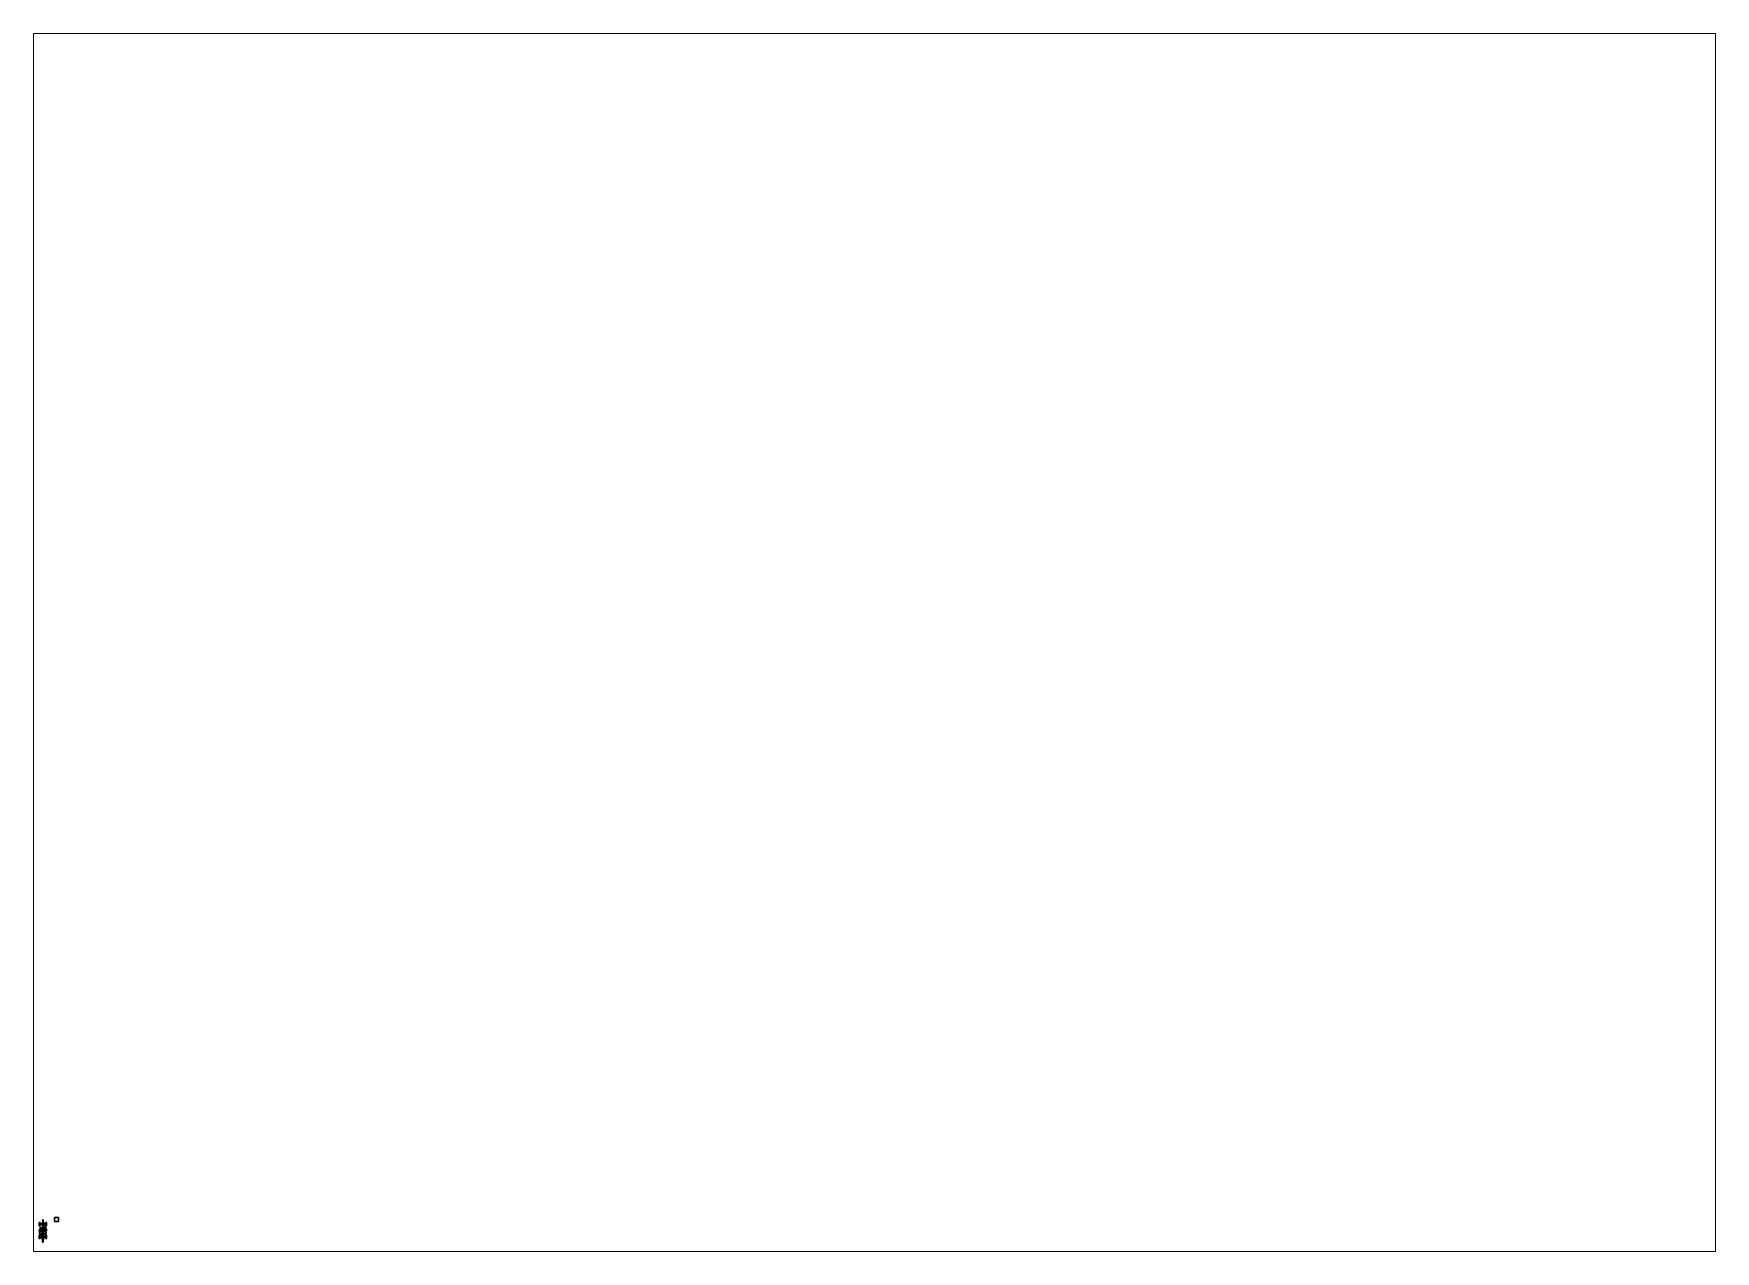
# Paper-space layout 'Layout1' of a CAD drawing. Header units: millimetres. Extents: x 28 to 251, y 20 to 181.
# The model-space entities are those that its viewports show. They can reach past a viewport. Long polylines and large blocks are cut down to what shows.
import ezdxf

# ---------------------------------------------------------------- set-up
doc = ezdxf.new("R2010")
doc.units = ezdxf.units.MM
for name, color, linetype in [('barrel', 1, 'Continuous'), ('gun_holder', 3, 'Continuous'), ('sleeve', 5, 'Continuous'), ('support', 6, 'Continuous'), ('support2', 5, 'Continuous'), ('tow_attach', 4, 'Continuous'), ('turret', 2, 'Continuous'), ('wheels', 2, 'Continuous')]:
    doc.layers.add(name, color=color, linetype=linetype)

msp = doc.modelspace()

# ---------------------------------------------------------------- linework, layer by layer
for points in [[(0.91, -0.06, 0.76), (0.91, 0.16, 0.76), (-0.91, 0.16, 0.76), (-0.91, -0.06, 0.76)], [(-0.91, -0.06, 0.76), (-0.91, 0.16, 0.76), (-0.91, 0.16, 0.51), (-0.91, -0.06, 0.51)], [(-0.91, 0.16, 0.51), (0.91, 0.16, 0.51), (0.91, -0.06, 0.51), (-0.91, -0.06, 0.51)], [(-0.91, 0.16, 0.76), (0.91, 0.16, 0.76), (0.91, 0.16, 0.51), (-0.91, 0.16, 0.51)], [(-0.83, 0.22, 0.49), (-0.83, 0.22, 0.51), (-0.68, 0.37, 0.51), (-0.68, 0.37, 0.49)], [(-0.64, 0.37, 0.76), (-0.57, 0.22, 0.76), (-0.83, 0.22, 0.76), (-0.68, 0.37, 0.76)], [(-0.68, 0.37, 0.78), (-0.83, 0.22, 0.78), (-0.57, 0.22, 0.78), (-0.64, 0.37, 0.78)], [(-0.83, 0.22, 0.76), (-0.83, 0.22, 0.78), (-0.68, 0.37, 0.78), (-0.68, 0.37, 0.76)], [(-0.68, 0.37, 0.51), (-0.83, 0.22, 0.51), (-0.57, 0.22, 0.51), (-0.64, 0.37, 0.51)], [(-0.64, 0.37, 0.49), (-0.57, 0.22, 0.49), (-0.83, 0.22, 0.49), (-0.68, 0.37, 0.49)], [(-0.83, -0.02, 0.49), (-0.83, -0.02, 0.51), (-0.83, 0.22, 0.51), (-0.83, 0.22, 0.49)], [(-0.57, 0.22, 0.76), (-0.57, 0.16, 0.76), (-0.83, 0.16, 0.76), (-0.83, 0.22, 0.76)], [(-0.83, -0.02, 0.76), (-0.83, -0.02, 0.78), (-0.83, 0.22, 0.78), (-0.83, 0.22, 0.76)], [(-0.83, 0.22, 0.78), (-0.83, -0.02, 0.78), (-0.57, -0.02, 0.78), (-0.57, 0.22, 0.78)], [(-0.83, 0.22, 0.51), (-0.83, 0.16, 0.51), (-0.57, 0.16, 0.51), (-0.57, 0.22, 0.51)], [(-0.57, 0.22, 0.49), (-0.57, -0.02, 0.49), (-0.83, -0.02, 0.49), (-0.83, 0.22, 0.49)], [(-0.68, 1.65, 0.35), (-0.68, 1.7, 0.38), (0.68, 1.7, 0.38), (0.68, 1.65, 0.35)], [(-0.68, 1.7, 0.38), (-0.68, 1.7, 0.44), (0.68, 1.7, 0.44), (0.68, 1.7, 0.38)], [(-0.68, 1.7, 0.44), (-0.68, 1.65, 0.47), (0.68, 1.65, 0.47), (0.68, 1.7, 0.44)], [(-0.68, 1.65, 0.47), (-0.68, 1.6, 0.44), (0.68, 1.6, 0.44), (0.68, 1.65, 0.47)], [(-0.68, 1.6, 0.38), (-0.68, 1.65, 0.35), (0.68, 1.65, 0.35), (0.68, 1.6, 0.38)], [(-0.68, 1.6, 0.44), (-0.68, 1.6, 0.38), (0.68, 1.6, 0.38), (0.68, 1.6, 0.44)], [(-0.68, 0.37, 0.49), (-0.68, 0.37, 0.51), (-0.64, 0.37, 0.51), (-0.64, 0.37, 0.49)], [(-0.68, 0.37, 0.76), (-0.68, 0.37, 0.78), (-0.64, 0.37, 0.78), (-0.64, 0.37, 0.76)], [(-0.64, 0.37, 0.51), (-0.57, 0.22, 0.51), (-0.57, 0.22, 0.49), (-0.64, 0.37, 0.49)], [(-0.64, 0.37, 0.78), (-0.57, 0.22, 0.78), (-0.57, 0.22, 0.76), (-0.64, 0.37, 0.76)], [(0.63, 1.57, 0.76), (0.63, 1.76, 0.76), (-0.63, 1.76, 0.76), (-0.63, 1.57, 0.76)], [(-0.63, 1.57, 0.76), (-0.63, 1.76, 0.76), (-0.63, 1.76, 0.51), (-0.63, 1.57, 0.51)], [(-0.63, 1.76, 0.51), (0.63, 1.76, 0.51), (0.63, 1.57, 0.51), (-0.63, 1.57, 0.51)], [(-0.63, 1.76, 0.76), (0.63, 1.76, 0.76), (0.63, 1.76, 0.51), (-0.63, 1.76, 0.51)], [(-0.63, 1.57, 0.51), (0.63, 1.57, 0.51), (0.63, 1.57, 0.76), (-0.63, 1.57, 0.76)], [(-0.5, 1.81, 0.87), (-0.5, 1.81, 0.76), (-0.61, 1.81, 0.76), (-0.61, 1.81, 0.87)], [(-0.5, 1.57, 0.87), (-0.5, 1.81, 0.87), (-0.61, 1.81, 0.87), (-0.61, 1.57, 0.87)], [(-0.61, 1.81, 0.87), (-0.61, 1.81, 0.76), (-0.61, 1.57, 0.76), (-0.61, 1.57, 0.87)], [(-0.61, 1.76, 0.76), (-0.61, 1.81, 0.76), (-0.5, 1.81, 0.76), (-0.5, 1.76, 0.76)], [(-0.61, 1.57, 0.87), (-0.61, 1.57, 0.76), (-0.5, 1.57, 0.76), (-0.5, 1.57, 0.87)], [(-0.57, 0.22, 0.51), (-0.57, -0.02, 0.51), (-0.57, -0.02, 0.49), (-0.57, 0.22, 0.49)], [(-0.57, 0.22, 0.78), (-0.57, -0.02, 0.78), (-0.57, -0.02, 0.76), (-0.57, 0.22, 0.76)], [(-0.5, 1.57, 0.76), (-0.5, 1.81, 0.76), (-0.5, 1.81, 0.87), (-0.5, 1.57, 0.87)], [(-0.47, 1.73, 0.51), (-0.47, 1.73, 0.32), (-0.47, 1.57, 0.32), (-0.47, 1.57, 0.51)], [(-0.37, 1.73, 0.51), (-0.37, 1.73, 0.32), (-0.47, 1.73, 0.32), (-0.47, 1.73, 0.51)], [(-0.47, 1.57, 0.32), (-0.47, 1.73, 0.32), (-0.37, 1.73, 0.32), (-0.37, 1.57, 0.32)], [(-0.47, 1.57, 0.51), (-0.47, 1.57, 0.32), (-0.37, 1.57, 0.32), (-0.37, 1.57, 0.51)], [(-0.39, 0, 0.81), (-0.34, 0.19, 0.81), (-0.34, 0.19, 0.5), (-0.39, 0, 0.5)], [(-0.34, 0.19, 0.5), (0.19, -0.34, 0.5), (0, -0.39, 0.5), (-0.39, 0, 0.5)], [(-0.34, -0.2, 0.81), (-0.39, 0, 0.81), (-0.39, 0, 0.5), (-0.34, -0.2, 0.5)], [(-0.39, 0, 0.5), (0, -0.39, 0.5), (-0.2, -0.34, 0.5), (-0.34, -0.2, 0.5)], [(-0.37, 1.57, 0.32), (-0.37, 1.73, 0.32), (-0.37, 1.73, 0.51), (-0.37, 1.57, 0.51)], [(-0.34, 0.19, 0.81), (-0.2, 0.34, 0.81), (-0.2, 0.34, 0.5), (-0.34, 0.19, 0.5)], [(-0.2, 0.34, 0.5), (0.34, -0.2, 0.5), (0.19, -0.34, 0.5), (-0.34, 0.19, 0.5)], [(-0.26, 1.57, 0.63), (-0.09, 1.57, 0.63), (-0.09, 1.19, 0.63)], [(-0.2, 0.34, 0.81), (0, 0.39, 0.81), (0, 0.39, 0.5), (-0.2, 0.34, 0.5)], [(0, 0.39, 0.5), (0.39, 0, 0.5), (0.34, -0.2, 0.5), (-0.2, 0.34, 0.5)], [(0.08, 1.84, 0.51), (-0.1, 1.84, 0.51), (-0.1, 1.84, 0.76), (0.08, 1.84, 0.76)], [(0.08, 1.76, 0.51), (-0.1, 1.76, 0.51), (-0.1, 1.84, 0.51), (0.08, 1.84, 0.51)], [(0.08, 1.84, 0.76), (-0.1, 1.84, 0.76), (-0.1, 1.76, 0.76), (0.08, 1.76, 0.76)], [(-0.09, -1.71, 0.76), (-0.09, 1.84, 0.76), (-0.09, 1.84, 0.51), (-0.09, -1.71, 0.51)], [(0.09, 1.57, 0.76), (-0.09, 1.57, 0.76), (-0.09, -1.71, 0.76), (0.09, -1.71, 0.76)], [(-0.09, -1.71, 0.51), (-0.09, 1.57, 0.51), (0.09, 1.57, 0.51), (0.09, -1.71, 0.51)], [(0, 0.39, 0.81), (0.19, 0.34, 0.81), (0.19, 0.34, 0.5), (0, 0.39, 0.5)], [(0.19, 0.34, 0.5), (0.34, 0.19, 0.5), (0.39, 0, 0.5), (0, 0.39, 0.5)], [(0.09, -1.71, 0.51), (0.09, 1.84, 0.51), (0.09, 1.84, 0.76), (0.09, -1.71, 0.76)], [(0.26, 1.57, 0.63), (0.09, 1.57, 0.63), (0.09, 1.19, 0.63)], [(0.19, 0.34, 0.81), (0.34, 0.19, 0.81), (0.34, 0.19, 0.5), (0.19, 0.34, 0.5)], [(0.34, 0.19, 0.81), (0.39, 0, 0.81), (0.39, 0, 0.5), (0.34, 0.19, 0.5)], [(0.37, 1.73, 0.51), (0.37, 1.73, 0.32), (0.37, 1.57, 0.32), (0.37, 1.57, 0.51)], [(0.47, 1.73, 0.51), (0.47, 1.73, 0.32), (0.37, 1.73, 0.32), (0.37, 1.73, 0.51)], [(0.37, 1.57, 0.32), (0.37, 1.73, 0.32), (0.47, 1.73, 0.32), (0.47, 1.57, 0.32)], [(0.37, 1.57, 0.51), (0.37, 1.57, 0.32), (0.47, 1.57, 0.32), (0.47, 1.57, 0.51)], [(0.47, 1.57, 0.32), (0.47, 1.73, 0.32), (0.47, 1.73, 0.51), (0.47, 1.57, 0.51)], [(0.61, 1.81, 0.87), (0.61, 1.81, 0.76), (0.5, 1.81, 0.76), (0.5, 1.81, 0.87)], [(0.5, 1.76, 0.76), (0.5, 1.81, 0.76), (0.61, 1.81, 0.76), (0.61, 1.76, 0.76)], [(0.5, 1.81, 0.87), (0.5, 1.81, 0.76), (0.5, 1.57, 0.76), (0.5, 1.57, 0.87)], [(0.61, 1.57, 0.87), (0.61, 1.81, 0.87), (0.5, 1.81, 0.87), (0.5, 1.57, 0.87)], [(0.5, 1.57, 0.87), (0.5, 1.57, 0.76), (0.61, 1.57, 0.76), (0.61, 1.57, 0.87)], [(0.64, 0.37, 0.49), (0.57, 0.22, 0.49), (0.57, 0.22, 0.51), (0.64, 0.37, 0.51)], [(0.64, 0.37, 0.51), (0.57, 0.22, 0.51), (0.83, 0.22, 0.51), (0.68, 0.37, 0.51)], [(0.68, 0.37, 0.49), (0.83, 0.22, 0.49), (0.57, 0.22, 0.49), (0.64, 0.37, 0.49)], [(0.64, 0.37, 0.78), (0.57, 0.22, 0.78), (0.83, 0.22, 0.78), (0.68, 0.37, 0.78)], [(0.68, 0.37, 0.76), (0.83, 0.22, 0.76), (0.57, 0.22, 0.76), (0.64, 0.37, 0.76)], [(0.64, 0.37, 0.76), (0.57, 0.22, 0.76), (0.57, 0.22, 0.78), (0.64, 0.37, 0.78)], [(0.57, 0.22, 0.51), (0.57, 0.16, 0.51), (0.83, 0.16, 0.51), (0.83, 0.22, 0.51)], [(0.57, 0.22, 0.49), (0.57, -0.02, 0.49), (0.57, -0.02, 0.51), (0.57, 0.22, 0.51)], [(0.83, 0.22, 0.49), (0.83, -0.02, 0.49), (0.57, -0.02, 0.49), (0.57, 0.22, 0.49)], [(0.57, 0.22, 0.76), (0.57, -0.02, 0.76), (0.57, -0.02, 0.78), (0.57, 0.22, 0.78)], [(0.57, 0.22, 0.78), (0.57, -0.02, 0.78), (0.83, -0.02, 0.78), (0.83, 0.22, 0.78)], [(0.83, 0.22, 0.76), (0.83, 0.16, 0.76), (0.57, 0.16, 0.76), (0.57, 0.22, 0.76)], [(0.61, 1.57, 0.76), (0.61, 1.81, 0.76), (0.61, 1.81, 0.87), (0.61, 1.57, 0.87)], [(0.63, 1.57, 0.51), (0.63, 1.76, 0.51), (0.63, 1.76, 0.76), (0.63, 1.57, 0.76)], [(0.68, 0.37, 0.51), (0.68, 0.37, 0.49), (0.64, 0.37, 0.49), (0.64, 0.37, 0.51)], [(0.68, 0.37, 0.78), (0.68, 0.37, 0.76), (0.64, 0.37, 0.76), (0.64, 0.37, 0.78)], [(0.83, 0.22, 0.51), (0.83, 0.22, 0.49), (0.68, 0.37, 0.49), (0.68, 0.37, 0.51)], [(0.83, 0.22, 0.78), (0.83, 0.22, 0.76), (0.68, 0.37, 0.76), (0.68, 0.37, 0.78)], [(0.83, -0.02, 0.51), (0.83, -0.02, 0.49), (0.83, 0.22, 0.49), (0.83, 0.22, 0.51)], [(0.83, -0.02, 0.78), (0.83, -0.02, 0.76), (0.83, 0.22, 0.76), (0.83, 0.22, 0.78)], [(0.91, -0.06, 0.51), (0.91, 0.16, 0.51), (0.91, 0.16, 0.76), (0.91, -0.06, 0.76)], [(3.96, 3.28, -1.54), (3.96, 3.28, -2.54), (2.96, 3.28, -2.54), (2.96, 3.28, -1.54)], [(3.96, 3.28, -2.54), (3.96, 2.28, -2.54), (2.96, 2.28, -2.54), (2.96, 3.28, -2.54)], [(2.96, 3.28, -2.54), (2.96, 2.28, -2.54), (2.96, 2.28, -1.54), (2.96, 3.28, -1.54)], [(2.96, 3.28, -1.54), (2.96, 2.28, -1.54), (3.96, 2.28, -1.54), (3.96, 3.28, -1.54)], [(2.96, 2.28, -1.54), (2.96, 2.28, -2.54), (3.96, 2.28, -2.54), (3.96, 2.28, -1.54)], [(3.96, 2.28, -1.54), (3.96, 2.28, -2.54), (3.96, 3.28, -2.54), (3.96, 3.28, -1.54)], [(-0.91, -0.06, 0.51), (0.91, -0.06, 0.51), (0.91, -0.06, 0.76), (-0.91, -0.06, 0.76)], [(-0.57, -0.02, 0.49), (-0.57, -0.02, 0.51), (-0.83, -0.02, 0.51), (-0.83, -0.02, 0.49)], [(-0.57, -0.02, 0.76), (-0.57, -0.02, 0.78), (-0.83, -0.02, 0.78), (-0.83, -0.02, 0.76)], [(-0.82, -0.36, 0.61), (-0.71, -0.24, 0.61), (0.71, -0.24, 0.61), (0.82, -0.36, 0.61)], [(0.71, -0.24, 0.67), (-0.71, -0.24, 0.67), (-0.82, -0.36, 0.67), (0.82, -0.36, 0.67)], [(-0.82, -0.36, 0.67), (-0.71, -0.24, 0.67), (-0.71, -0.24, 0.61), (-0.82, -0.36, 0.61)], [(0.82, -0.36, 0.67), (-0.82, -0.36, 0.67), (-0.82, -0.83, 0.67), (0.82, -0.83, 0.67)], [(-0.82, -0.83, 0.61), (-0.82, -0.36, 0.61), (0.82, -0.36, 0.61), (0.82, -0.83, 0.61)], [(-0.82, -0.83, 0.67), (-0.82, -0.36, 0.67), (-0.82, -0.36, 0.61), (-0.82, -0.83, 0.61)], [(-0.7, -0.92, 0.61), (-0.82, -0.83, 0.61), (0.82, -0.83, 0.61), (0.7, -0.92, 0.61)], [(0.82, -0.83, 0.67), (-0.82, -0.83, 0.67), (-0.7, -0.92, 0.67), (0.7, -0.92, 0.67)], [(-0.7, -0.92, 0.67), (-0.82, -0.83, 0.67), (-0.82, -0.83, 0.61), (-0.7, -0.92, 0.61)], [(0.71, -0.24, 0.61), (-0.71, -0.24, 0.61), (-0.71, -0.24, 0.67), (0.71, -0.24, 0.67)], [(0.7, -0.92, 0.67), (-0.7, -0.92, 0.67), (-0.7, -0.92, 0.61), (0.7, -0.92, 0.61)], [(-0.68, -1.61, 0.35), (-0.68, -1.56, 0.38), (0.68, -1.56, 0.38), (0.68, -1.61, 0.35)], [(-0.68, -1.56, 0.38), (-0.68, -1.56, 0.44), (0.68, -1.56, 0.44), (0.68, -1.56, 0.38)], [(-0.68, -1.56, 0.44), (-0.68, -1.61, 0.47), (0.68, -1.61, 0.47), (0.68, -1.56, 0.44)], [(-0.68, -1.61, 0.47), (-0.68, -1.66, 0.44), (0.68, -1.66, 0.44), (0.68, -1.61, 0.47)], [(-0.68, -1.66, 0.38), (-0.68, -1.61, 0.35), (0.68, -1.61, 0.35), (0.68, -1.66, 0.38)], [(-0.68, -1.66, 0.44), (-0.68, -1.66, 0.38), (0.68, -1.66, 0.38), (0.68, -1.66, 0.44)], [(-0.2, -0.34, 0.81), (-0.34, -0.2, 0.81), (-0.34, -0.2, 0.5), (-0.2, -0.34, 0.5)], [(-0.22, -1.73, 0.5), (-0.22, -1.62, 0.56), (0.22, -1.62, 0.56), (0.22, -1.73, 0.5)], [(-0.22, -1.62, 0.56), (-0.22, -1.62, 0.69), (0.22, -1.62, 0.69), (0.22, -1.62, 0.56)], [(-0.22, -1.62, 0.69), (-0.22, -1.73, 0.76), (0.22, -1.73, 0.76), (0.22, -1.62, 0.69)], [(-0.22, -1.84, 0.56), (-0.22, -1.62, 0.69), (-0.22, -1.62, 0.56), (-0.22, -1.73, 0.5)], [(-0.22, -1.84, 0.7), (-0.22, -1.73, 0.76), (-0.22, -1.62, 0.69), (-0.22, -1.84, 0.56)], [(-0.22, -1.73, 0.76), (-0.22, -1.84, 0.7), (0.22, -1.84, 0.7), (0.22, -1.73, 0.76)], [(-0.22, -1.84, 0.56), (-0.22, -1.73, 0.5), (0.22, -1.73, 0.5), (0.22, -1.84, 0.56)], [(-0.22, -1.84, 0.7), (-0.22, -1.84, 0.56), (0.22, -1.84, 0.56), (0.22, -1.84, 0.7)], [(0, -0.39, 0.81), (-0.2, -0.34, 0.81), (-0.2, -0.34, 0.5), (0, -0.39, 0.5)], [(0.09, -1.71, 0.76), (-0.09, -1.71, 0.76), (-0.09, -1.71, 0.51), (0.09, -1.71, 0.51)], [(-0.05, -1.53, 0.51), (-0.05, -1.53, 0.32), (-0.05, -1.69, 0.32), (-0.05, -1.69, 0.51)], [(0.05, -1.53, 0.51), (0.05, -1.53, 0.32), (-0.05, -1.53, 0.32), (-0.05, -1.53, 0.51)], [(-0.05, -1.69, 0.32), (-0.05, -1.53, 0.32), (0.05, -1.53, 0.32), (0.05, -1.69, 0.32)], [(-0.05, -1.69, 0.51), (-0.05, -1.69, 0.32), (0.05, -1.69, 0.32), (0.05, -1.69, 0.51)], [(0.19, -0.34, 0.81), (0, -0.39, 0.81), (0, -0.39, 0.5), (0.19, -0.34, 0.5)], [(0.05, -1.69, 0.32), (0.05, -1.53, 0.32), (0.05, -1.53, 0.51), (0.05, -1.69, 0.51)], [(0.34, -0.2, 0.81), (0.19, -0.34, 0.81), (0.19, -0.34, 0.5), (0.34, -0.2, 0.5)], [(0.22, -1.73, 0.5), (0.22, -1.62, 0.56), (0.22, -1.62, 0.69), (0.22, -1.84, 0.56)], [(0.22, -1.84, 0.56), (0.22, -1.62, 0.69), (0.22, -1.73, 0.76), (0.22, -1.84, 0.7)], [(0.39, 0, 0.81), (0.34, -0.2, 0.81), (0.34, -0.2, 0.5), (0.39, 0, 0.5)], [(0.57, -0.02, 0.51), (0.57, -0.02, 0.49), (0.83, -0.02, 0.49), (0.83, -0.02, 0.51)], [(0.57, -0.02, 0.78), (0.57, -0.02, 0.76), (0.83, -0.02, 0.76), (0.83, -0.02, 0.78)], [(0.7, -0.92, 0.61), (0.82, -0.83, 0.61), (0.82, -0.83, 0.67), (0.7, -0.92, 0.67)], [(0.82, -0.36, 0.61), (0.71, -0.24, 0.61), (0.71, -0.24, 0.67), (0.82, -0.36, 0.67)], [(0.82, -0.83, 0.61), (0.82, -0.36, 0.61), (0.82, -0.36, 0.67), (0.82, -0.83, 0.67)]]:
    msp.add_3dface(points)
at = {"layer": 'barrel'}
for points in [[(-0.04, 2.32, 1.69), (-0.02, 2.32, 1.73), (-0.03, 2.71, 1.75), (-0.07, 2.71, 1.69)], [(-0.02, 2.32, 1.65), (-0.04, 2.32, 1.69), (-0.07, 2.71, 1.69), (-0.03, 2.71, 1.63)], [(-0.06, 0.86, 1.69), (-0.03, 0.86, 1.74), (-0.02, 2.03, 1.72), (-0.04, 2.03, 1.69)], [(-0.03, 0.86, 1.64), (-0.06, 0.86, 1.69), (-0.04, 2.03, 1.69), (-0.02, 2.03, 1.66)], [(-0.04, 2.03, 1.69), (-0.02, 2.03, 1.72), (-0.02, 2.32, 1.73), (-0.04, 2.32, 1.69)], [(-0.02, 2.03, 1.66), (-0.04, 2.03, 1.69), (-0.04, 2.32, 1.69), (-0.02, 2.32, 1.65)], [(-0.02, 2.32, 1.73), (0.02, 2.32, 1.65), (-0.02, 2.32, 1.65), (-0.04, 2.32, 1.69)], [(-0.02, 2.32, 1.73), (0.02, 2.32, 1.73), (0.04, 2.71, 1.75), (-0.03, 2.71, 1.75)], [(0.02, 2.32, 1.65), (-0.02, 2.32, 1.65), (-0.03, 2.71, 1.63), (0.04, 2.71, 1.63)], [(-0.03, 0.86, 1.74), (0.03, 0.86, 1.74), (0.02, 2.03, 1.72), (-0.02, 2.03, 1.72)], [(0.03, 0.86, 1.64), (-0.03, 0.86, 1.64), (-0.02, 2.03, 1.66), (0.02, 2.03, 1.66)], [(-0.02, 2.03, 1.72), (0.02, 2.03, 1.72), (0.02, 2.32, 1.73), (-0.02, 2.32, 1.73)], [(0.02, 2.03, 1.66), (-0.02, 2.03, 1.66), (-0.02, 2.32, 1.65), (0.02, 2.32, 1.65)], [(0.02, 2.32, 1.73), (0.05, 2.32, 1.69), (0.02, 2.32, 1.65), (-0.02, 2.32, 1.73)], [(0.02, 2.32, 1.73), (0.05, 2.32, 1.69), (0.07, 2.71, 1.69), (0.04, 2.71, 1.75)], [(0.05, 2.32, 1.69), (0.02, 2.32, 1.65), (0.04, 2.71, 1.63), (0.07, 2.71, 1.69)], [(0.02, 2.03, 1.72), (0.04, 2.03, 1.69), (0.05, 2.32, 1.69), (0.02, 2.32, 1.73)], [(0.04, 2.03, 1.69), (0.02, 2.03, 1.66), (0.02, 2.32, 1.65), (0.05, 2.32, 1.69)], [(0.03, 0.86, 1.74), (0.06, 0.86, 1.69), (0.04, 2.03, 1.69), (0.02, 2.03, 1.72)], [(0.06, 0.86, 1.69), (0.03, 0.86, 1.64), (0.02, 2.03, 1.66), (0.04, 2.03, 1.69)]]:
    msp.add_3dface(points, dxfattribs=at)
at = {"layer": 'gun_holder'}
for points in [[(-0.19, 1.8, 1.41), (-0.5, 1.8, 0.77), (-0.5, 1.74, 0.77), (-0.19, 1.74, 1.41)], [(-0.15, 1.8, 1.41), (-0.46, 1.8, 0.77), (-0.5, 1.8, 0.77), (-0.19, 1.8, 1.41)], [(-0.5, 1.74, 0.77), (-0.5, 1.8, 0.77), (-0.46, 1.8, 0.77), (-0.46, 1.74, 0.77)], [(-0.19, 1.74, 1.41), (-0.5, 1.74, 0.77), (-0.46, 1.74, 0.77), (-0.15, 1.74, 1.41)], [(-0.46, 1.74, 0.77), (-0.46, 1.8, 0.77), (-0.15, 1.8, 1.41), (-0.15, 1.74, 1.41)], [(-0.28, 1.8, 1.37), (-0.28, 1.78, 1.4), (0.28, 1.78, 1.4), (0.28, 1.8, 1.37)], [(-0.28, 1.78, 1.34), (-0.28, 1.8, 1.37), (0.28, 1.8, 1.37), (0.28, 1.78, 1.34)], [(-0.28, 1.8, 1.37), (-0.28, 1.74, 1.37), (-0.28, 1.75, 1.4), (-0.28, 1.78, 1.4)], [(-0.28, 1.78, 1.34), (-0.28, 1.75, 1.34), (-0.28, 1.74, 1.37), (-0.28, 1.8, 1.37)], [(-0.28, 1.78, 1.4), (-0.28, 1.75, 1.4), (0.28, 1.75, 1.4), (0.28, 1.78, 1.4)], [(-0.28, 1.75, 1.34), (-0.28, 1.78, 1.34), (0.28, 1.78, 1.34), (0.28, 1.75, 1.34)], [(-0.28, 1.75, 1.4), (-0.28, 1.74, 1.37), (0.28, 1.74, 1.37), (0.28, 1.75, 1.4)], [(-0.28, 1.74, 1.37), (-0.28, 1.75, 1.34), (0.28, 1.75, 1.34), (0.28, 1.74, 1.37)], [(-0.15, 1.74, 1.41), (-0.15, 1.8, 1.41), (-0.19, 1.8, 1.41), (-0.19, 1.74, 1.41)], [(-0.06, 1.82, 1.78), (-0.06, 1.82, 1.37), (-0.1, 1.82, 1.37), (-0.1, 1.82, 1.78)], [(-0.1, 1.82, 1.37), (-0.1, 1.8, 1.37), (-0.1, 1.8, 1.78), (-0.1, 1.82, 1.78)], [(-0.06, 1.82, 1.37), (-0.06, 1.8, 1.37), (-0.1, 1.8, 1.37), (-0.1, 1.82, 1.37)], [(-0.1, 1.82, 1.78), (-0.1, 1.8, 1.78), (-0.06, 1.8, 1.78), (-0.06, 1.82, 1.78)], [(-0.1, 1.8, 1.78), (-0.1, 1.8, 1.37), (-0.06, 1.8, 1.37), (-0.06, 1.8, 1.78)], [(-0.06, 1.74, 1.78), (-0.06, 1.74, 1.37), (-0.1, 1.74, 1.37), (-0.1, 1.74, 1.78)], [(-0.1, 1.74, 1.37), (-0.1, 1.72, 1.37), (-0.1, 1.72, 1.78), (-0.1, 1.74, 1.78)], [(-0.06, 1.74, 1.37), (-0.06, 1.72, 1.37), (-0.1, 1.72, 1.37), (-0.1, 1.74, 1.37)], [(-0.1, 1.74, 1.78), (-0.1, 1.72, 1.78), (-0.06, 1.72, 1.78), (-0.06, 1.74, 1.78)], [(-0.1, 1.72, 1.78), (-0.1, 1.72, 1.37), (-0.06, 1.72, 1.37), (-0.06, 1.72, 1.78)], [(-0.06, 1.8, 1.78), (-0.06, 1.8, 1.37), (-0.06, 1.82, 1.37), (-0.06, 1.82, 1.78)], [(-0.06, 1.72, 1.78), (-0.06, 1.72, 1.37), (-0.06, 1.74, 1.37), (-0.06, 1.74, 1.78)], [(0.1, 1.82, 1.78), (0.1, 1.82, 1.37), (0.06, 1.82, 1.37), (0.06, 1.82, 1.78)], [(0.06, 1.82, 1.37), (0.06, 1.8, 1.37), (0.06, 1.8, 1.78), (0.06, 1.82, 1.78)], [(0.1, 1.82, 1.37), (0.1, 1.8, 1.37), (0.06, 1.8, 1.37), (0.06, 1.82, 1.37)], [(0.06, 1.82, 1.78), (0.06, 1.8, 1.78), (0.1, 1.8, 1.78), (0.1, 1.82, 1.78)], [(0.06, 1.8, 1.78), (0.06, 1.8, 1.37), (0.1, 1.8, 1.37), (0.1, 1.8, 1.78)], [(0.1, 1.74, 1.78), (0.1, 1.74, 1.37), (0.06, 1.74, 1.37), (0.06, 1.74, 1.78)], [(0.06, 1.74, 1.37), (0.06, 1.72, 1.37), (0.06, 1.72, 1.78), (0.06, 1.74, 1.78)], [(0.1, 1.74, 1.37), (0.1, 1.72, 1.37), (0.06, 1.72, 1.37), (0.06, 1.74, 1.37)], [(0.06, 1.74, 1.78), (0.06, 1.72, 1.78), (0.1, 1.72, 1.78), (0.1, 1.74, 1.78)], [(0.06, 1.72, 1.78), (0.06, 1.72, 1.37), (0.1, 1.72, 1.37), (0.1, 1.72, 1.78)], [(0.1, 1.8, 1.78), (0.1, 1.8, 1.37), (0.1, 1.82, 1.37), (0.1, 1.82, 1.78)], [(0.1, 1.72, 1.78), (0.1, 1.72, 1.37), (0.1, 1.74, 1.37), (0.1, 1.74, 1.78)], [(0.19, 1.8, 1.41), (0.5, 1.8, 0.77), (0.46, 1.8, 0.77), (0.15, 1.8, 1.41)], [(0.46, 1.8, 0.77), (0.46, 1.74, 0.77), (0.15, 1.74, 1.41), (0.15, 1.8, 1.41)], [(0.15, 1.8, 1.41), (0.15, 1.74, 1.41), (0.19, 1.74, 1.41), (0.19, 1.8, 1.41)], [(0.15, 1.74, 1.41), (0.46, 1.74, 0.77), (0.5, 1.74, 0.77), (0.19, 1.74, 1.41)], [(0.19, 1.74, 1.41), (0.5, 1.74, 0.77), (0.5, 1.8, 0.77), (0.19, 1.8, 1.41)], [(0.28, 1.78, 1.4), (0.28, 1.75, 1.4), (0.28, 1.74, 1.37), (0.28, 1.8, 1.37)], [(0.28, 1.8, 1.37), (0.28, 1.74, 1.37), (0.28, 1.75, 1.34), (0.28, 1.78, 1.34)], [(0.5, 1.8, 0.77), (0.5, 1.74, 0.77), (0.46, 1.74, 0.77), (0.46, 1.8, 0.77)]]:
    msp.add_3dface(points, dxfattribs=at)
at = {"layer": 'sleeve'}
for points in [[(-0.59, 0.76, 2.02), (-0.76, 0.76, 1.98), (-0.76, 0.76, 1.91), (-0.56, 0.76, 1.98)], [(-0.56, 0.76, 1.98), (-0.76, 0.76, 1.91), (-0.74, 0.76, 1.86), (-0.56, 0.76, 1.91)], [(-0.73, 0.76, 2.02), (-0.66, 0.76, 2.04), (-0.59, 0.76, 2.02), (-0.76, 0.76, 1.98)], [(-0.56, 0.76, 1.91), (-0.74, 0.76, 1.86), (-0.66, 0.76, 1.85), (-0.58, 0.76, 1.86)], [(-0.71, 0.22, 2.3), (-0.71, 0.22, 2.19), (-0.71, 0.06, 2.19), (-0.71, 0.06, 2.3)], [(-0.61, 0.22, 2.3), (-0.61, 0.22, 2.19), (-0.71, 0.22, 2.19), (-0.71, 0.22, 2.3)], [(-0.61, 0.06, 2.3), (-0.61, 0.22, 2.3), (-0.71, 0.22, 2.3), (-0.71, 0.06, 2.3)], [(-0.71, 0.06, 2.19), (-0.71, 0.22, 2.19), (-0.61, 0.22, 2.19), (-0.61, 0.06, 2.19)], [(-0.71, 0.06, 2.3), (-0.71, 0.06, 2.19), (-0.61, 0.06, 2.19), (-0.61, 0.06, 2.3)], [(-0.69, 0.2, 1.83), (-0.68, 0.2, 1.86), (-0.68, 0.78, 1.86), (-0.69, 0.78, 1.83)], [(-0.68, 0.2, 1.8), (-0.69, 0.2, 1.83), (-0.69, 0.78, 1.83), (-0.68, 0.78, 1.8)], [(-0.68, 0.78, 1.86), (-0.65, 0.78, 1.86), (-0.63, 0.78, 1.83), (-0.69, 0.78, 1.83)], [(-0.69, 0.78, 1.83), (-0.63, 0.78, 1.83), (-0.65, 0.78, 1.8), (-0.68, 0.78, 1.8)], [(-0.69, 0.22, 2.26), (-0.68, 0.22, 2.29), (-0.68, 0.39, 2.29), (-0.69, 0.39, 2.26)], [(-0.68, 0.22, 2.23), (-0.69, 0.22, 2.26), (-0.69, 0.39, 2.26), (-0.68, 0.39, 2.23)], [(-0.68, 0.39, 2.29), (-0.65, 0.39, 2.29), (-0.63, 0.39, 2.26), (-0.69, 0.39, 2.26)], [(-0.69, 0.39, 2.26), (-0.63, 0.39, 2.26), (-0.65, 0.39, 2.23), (-0.68, 0.39, 2.23)], [(-0.69, 0.2, 1.83), (-0.63, 0.2, 1.83), (-0.65, 0.2, 1.86), (-0.68, 0.2, 1.86)], [(-0.68, 0.2, 1.8), (-0.65, 0.2, 1.8), (-0.63, 0.2, 1.83), (-0.69, 0.2, 1.83)], [(-0.68, 0.2, 1.86), (-0.65, 0.2, 1.86), (-0.65, 0.78, 1.86), (-0.68, 0.78, 1.86)], [(-0.65, 0.2, 1.8), (-0.68, 0.2, 1.8), (-0.68, 0.78, 1.8), (-0.65, 0.78, 1.8)], [(-0.68, 0.22, 2.29), (-0.65, 0.22, 2.29), (-0.65, 0.39, 2.29), (-0.68, 0.39, 2.29)], [(-0.65, 0.22, 2.23), (-0.68, 0.22, 2.23), (-0.68, 0.39, 2.23), (-0.65, 0.39, 2.23)], [(-0.67, 0.39, 2.25), (-0.66, 0.39, 2.26), (-0.66, 0.74, 2.26), (-0.67, 0.74, 2.25)], [(-0.66, 0.39, 2.24), (-0.67, 0.39, 2.25), (-0.67, 0.74, 2.25), (-0.66, 0.74, 2.24)], [(-0.66, 0.74, 2.26), (-0.65, 0.74, 2.25), (-0.66, 0.74, 2.24), (-0.67, 0.74, 2.25)], [(-0.66, 0.39, 2.26), (-0.65, 0.39, 2.25), (-0.65, 0.74, 2.25), (-0.66, 0.74, 2.26)], [(-0.65, 0.39, 2.25), (-0.66, 0.39, 2.24), (-0.66, 0.74, 2.24), (-0.65, 0.74, 2.25)], [(0.62, 0.73, 1.79), (-0.66, 0.73, 1.79), (-0.66, 0.73, 1.86), (0.62, 0.73, 1.86)], [(0.62, 0.73, 1.86), (-0.66, 0.73, 1.86), (-0.66, 0.7, 1.86), (0.62, 0.7, 1.86)], [(-0.66, 0.7, 1.79), (-0.66, 0.73, 1.79), (0.62, 0.73, 1.79), (0.62, 0.7, 1.79)], [(-0.66, 0.7, 1.86), (-0.66, 0.73, 1.86), (-0.66, 0.73, 1.79), (-0.66, 0.7, 1.79)], [(-0.66, 0.73, 2.25), (-0.66, 0.72, 2.26), (0.31, 0.72, 1.86), (0.31, 0.73, 1.85)], [(-0.66, 0.72, 2.24), (-0.66, 0.73, 2.25), (0.31, 0.73, 1.85), (0.31, 0.72, 1.84)], [(-0.66, 0.72, 2.26), (-0.66, 0.71, 2.25), (0.31, 0.71, 1.85), (0.31, 0.72, 1.86)], [(-0.66, 0.71, 2.25), (-0.66, 0.72, 2.24), (0.31, 0.72, 1.84), (0.31, 0.71, 1.85)], [(0.62, 0.7, 1.86), (-0.66, 0.7, 1.86), (-0.66, 0.7, 1.79), (0.62, 0.7, 1.79)], [(-0.66, 0.42, 1.79), (-0.66, 0.47, 1.79), (0.62, 0.47, 1.79), (0.62, 0.42, 1.79)], [(0.62, 0.47, 1.85), (-0.66, 0.47, 1.85), (-0.66, 0.42, 1.85), (0.62, 0.42, 1.85)], [(0.62, 0.47, 1.79), (-0.66, 0.47, 1.79), (-0.66, 0.47, 1.85), (0.62, 0.47, 1.85)], [(-0.66, 0.42, 1.85), (-0.66, 0.47, 1.85), (-0.66, 0.47, 1.79), (-0.66, 0.42, 1.79)], [(-0.66, 0.43, 2.24), (-0.66, 0.44, 2.25), (0.31, 0.44, 1.85), (0.31, 0.43, 1.84)], [(-0.66, 0.44, 2.25), (-0.66, 0.43, 2.26), (0.31, 0.43, 1.86), (0.31, 0.44, 1.85)], [(-0.66, 0.42, 2.25), (-0.66, 0.43, 2.24), (0.31, 0.43, 1.84), (0.31, 0.42, 1.85)], [(-0.66, 0.43, 2.26), (-0.66, 0.42, 2.25), (0.31, 0.42, 1.85), (0.31, 0.43, 1.86)], [(0.62, 0.42, 1.85), (-0.66, 0.42, 1.85), (-0.66, 0.42, 1.79), (0.62, 0.42, 1.79)], [(-0.65, 0.2, 1.86), (-0.63, 0.2, 1.83), (-0.63, 0.78, 1.83), (-0.65, 0.78, 1.86)], [(-0.63, 0.2, 1.83), (-0.65, 0.2, 1.8), (-0.65, 0.78, 1.8), (-0.63, 0.78, 1.83)], [(-0.65, 0.22, 2.29), (-0.63, 0.22, 2.26), (-0.63, 0.39, 2.26), (-0.65, 0.39, 2.29)], [(-0.63, 0.22, 2.26), (-0.65, 0.22, 2.23), (-0.65, 0.39, 2.23), (-0.63, 0.39, 2.26)], [(-0.61, 0.06, 2.19), (-0.61, 0.22, 2.19), (-0.61, 0.22, 2.3), (-0.61, 0.06, 2.3)], [(-0.59, 0.73, 1.85), (-0.6, 0.72, 1.86), (-0.55, 0.72, 2.2), (-0.54, 0.73, 2.2)], [(-0.6, 0.72, 1.86), (-0.59, 0.71, 1.85), (-0.54, 0.71, 2.2), (-0.55, 0.72, 2.2)], [(-0.59, 0.44, 1.84), (-0.6, 0.43, 1.85), (-0.55, 0.43, 2.2), (-0.54, 0.44, 2.2)], [(-0.6, 0.43, 1.85), (-0.59, 0.42, 1.84), (-0.54, 0.42, 2.2), (-0.55, 0.43, 2.2)], [(-0.58, 0.72, 1.84), (-0.59, 0.73, 1.85), (-0.54, 0.73, 2.2), (-0.53, 0.72, 2.2)], [(-0.59, 0.71, 1.85), (-0.58, 0.72, 1.84), (-0.53, 0.72, 2.2), (-0.54, 0.71, 2.2)], [(-0.58, 0.43, 1.83), (-0.59, 0.44, 1.84), (-0.54, 0.44, 2.2), (-0.53, 0.43, 2.2)], [(-0.59, 0.42, 1.84), (-0.58, 0.43, 1.83), (-0.53, 0.43, 2.2), (-0.54, 0.42, 2.2)], [(-0.2, 0.73, 1.85), (-0.21, 0.72, 1.86), (-0.16, 0.72, 2.04), (-0.15, 0.73, 2.04)], [(-0.21, 0.72, 1.86), (-0.2, 0.71, 1.85), (-0.15, 0.71, 2.04), (-0.16, 0.72, 2.04)], [(-0.2, 0.44, 1.84), (-0.21, 0.43, 1.85), (-0.16, 0.43, 2.04), (-0.15, 0.44, 2.04)], [(-0.21, 0.43, 1.85), (-0.2, 0.42, 1.84), (-0.15, 0.42, 2.04), (-0.16, 0.43, 2.04)], [(-0.19, 0.72, 1.84), (-0.2, 0.73, 1.85), (-0.15, 0.73, 2.04), (-0.14, 0.72, 2.04)], [(-0.2, 0.71, 1.85), (-0.19, 0.72, 1.84), (-0.14, 0.72, 2.04), (-0.15, 0.71, 2.04)], [(-0.19, 0.43, 1.83), (-0.2, 0.44, 1.84), (-0.15, 0.44, 2.04), (-0.14, 0.43, 2.04)], [(-0.2, 0.42, 1.84), (-0.19, 0.43, 1.83), (-0.14, 0.43, 2.04), (-0.15, 0.42, 2.04)], [(0.14, 0.39, 1.8), (0.14, 0.39, 1.49), (-0.14, 0.39, 1.49), (-0.14, 0.39, 1.8)], [(-0.14, 0.39, 1.8), (-0.14, 0.39, 1.49), (-0.14, -0.53, 1.49), (-0.14, -0.53, 1.8)], [(0.14, -0.53, 1.8), (0.14, 0.39, 1.8), (-0.14, 0.39, 1.8), (-0.14, -0.53, 1.8)], [(-0.14, -0.53, 1.49), (-0.14, 0.39, 1.49), (0.14, 0.39, 1.49), (0.14, -0.53, 1.49)], [(-0.1, 0.39, 1.69), (-0.07, 0.39, 1.76), (-0.07, 0.86, 1.76), (-0.1, 0.86, 1.69)], [(-0.07, 0.39, 1.62), (-0.1, 0.39, 1.69), (-0.1, 0.86, 1.69), (-0.07, 0.86, 1.62)], [(-0.07, 0.86, 1.76), (0.1, 0.86, 1.69), (0.07, 0.86, 1.62), (-0.1, 0.86, 1.69)], [(-0.1, 0.86, 1.69), (0.07, 0.86, 1.62), (0, 0.86, 1.59), (-0.07, 0.86, 1.62)], [(-0.07, 0.39, 1.76), (0, 0.39, 1.79), (0, 0.86, 1.79), (-0.07, 0.86, 1.76)], [(0, 0.39, 1.59), (-0.07, 0.39, 1.62), (-0.07, 0.86, 1.62), (0, 0.86, 1.59)], [(0, 0.86, 1.79), (0.07, 0.86, 1.76), (0.1, 0.86, 1.69), (-0.07, 0.86, 1.76)], [(-0.07, 0.15, 1.28), (-0.07, -0.05, 1.28), (-0.07, -0.05, 1.49), (-0.07, 0.15, 1.49)], [(0.07, 0.15, 1.49), (0.07, 0.15, 1.28), (-0.07, 0.15, 1.28), (-0.07, 0.15, 1.49)], [(0.07, 0.15, 1.28), (0.07, -0.05, 1.28), (-0.07, -0.05, 1.28), (-0.07, 0.15, 1.28)], [(-0.06, 0.12, 1.38), (-0.03, 0.12, 1.44), (-0.03, 0.78, 1.4), (-0.06, 0.78, 1.35)], [(-0.03, 0.12, 1.33), (-0.06, 0.12, 1.38), (-0.06, 0.78, 1.35), (-0.03, 0.78, 1.3)], [(-0.03, 0.78, 1.4), (0.03, 0.78, 1.4), (0.06, 0.78, 1.35), (-0.06, 0.78, 1.35)], [(-0.06, 0.78, 1.35), (0.06, 0.78, 1.35), (0.03, 0.78, 1.3), (-0.03, 0.78, 1.3)], [(-0.04, 0.39, 1.56), (-0.02, 0.39, 1.59), (-0.02, 0.79, 1.59), (-0.04, 0.79, 1.56)], [(-0.02, 0.39, 1.53), (-0.04, 0.39, 1.56), (-0.04, 0.79, 1.56), (-0.02, 0.79, 1.53)], [(-0.02, 0.79, 1.59), (0.02, 0.79, 1.59), (0.04, 0.79, 1.56), (-0.04, 0.79, 1.56)], [(-0.04, 0.79, 1.56), (0.04, 0.79, 1.56), (0.02, 0.79, 1.53), (-0.02, 0.79, 1.53)], [(-0.03, 0.12, 1.44), (0.03, 0.12, 1.44), (0.03, 0.78, 1.4), (-0.03, 0.78, 1.4)], [(0.03, 0.12, 1.33), (-0.03, 0.12, 1.33), (-0.03, 0.78, 1.3), (0.03, 0.78, 1.3)], [(-0.02, 0.39, 1.59), (0.02, 0.39, 1.59), (0.02, 0.79, 1.59), (-0.02, 0.79, 1.59)], [(0.02, 0.39, 1.53), (-0.02, 0.39, 1.53), (-0.02, 0.79, 1.53), (0.02, 0.79, 1.53)], [(-0.02, -0.07, 1.6), (-0.02, 0.05, 1.07), (-0.02, -0.08, 1.07), (-0.02, -0.21, 1.09)], [(0.02, -0.07, 1.6), (0.02, 0.05, 1.07), (-0.02, 0.05, 1.07), (-0.02, -0.07, 1.6)], [(-0.02, -0.08, 1.07), (-0.02, 0.05, 1.07), (0.02, 0.05, 1.07), (0.02, -0.08, 1.07)], [(0, 0.39, 1.79), (0.07, 0.39, 1.76), (0.07, 0.86, 1.76), (0, 0.86, 1.79)], [(0.07, 0.39, 1.62), (0, 0.39, 1.59), (0, 0.86, 1.59), (0.07, 0.86, 1.62)], [(0.02, 0.39, 1.59), (0.04, 0.39, 1.56), (0.04, 0.79, 1.56), (0.02, 0.79, 1.59)], [(0.04, 0.39, 1.56), (0.02, 0.39, 1.53), (0.02, 0.79, 1.53), (0.04, 0.79, 1.56)], [(0.02, -0.08, 1.07), (0.02, 0.05, 1.07), (0.02, -0.07, 1.6), (0.02, -0.21, 1.09)], [(0.03, 0.12, 1.44), (0.06, 0.12, 1.38), (0.06, 0.78, 1.35), (0.03, 0.78, 1.4)], [(0.06, 0.12, 1.38), (0.03, 0.12, 1.33), (0.03, 0.78, 1.3), (0.06, 0.78, 1.35)], [(0.07, 0.39, 1.76), (0.1, 0.39, 1.69), (0.1, 0.86, 1.69), (0.07, 0.86, 1.76)], [(0.1, 0.39, 1.69), (0.07, 0.39, 1.62), (0.07, 0.86, 1.62), (0.1, 0.86, 1.69)], [(0.07, -0.05, 1.49), (0.07, -0.05, 1.28), (0.07, 0.15, 1.28), (0.07, 0.15, 1.49)], [(0.14, -0.53, 1.49), (0.14, 0.39, 1.49), (0.14, 0.39, 1.8), (0.14, -0.53, 1.8)], [(0.72, 0.76, 1.98), (0.52, 0.76, 1.91), (0.54, 0.76, 1.86), (0.72, 0.76, 1.91)], [(0.69, 0.76, 2.02), (0.52, 0.76, 1.98), (0.52, 0.76, 1.91), (0.72, 0.76, 1.98)], [(0.55, 0.76, 2.02), (0.62, 0.76, 2.04), (0.69, 0.76, 2.02), (0.52, 0.76, 1.98)], [(0.72, 0.76, 1.91), (0.54, 0.76, 1.86), (0.62, 0.76, 1.85), (0.7, 0.76, 1.86)], [(0.6, 0.2, 1.8), (0.59, 0.2, 1.83), (0.59, 0.78, 1.83), (0.6, 0.78, 1.8)], [(0.59, 0.78, 1.83), (0.65, 0.78, 1.83), (0.64, 0.78, 1.8), (0.6, 0.78, 1.8)], [(0.59, 0.2, 1.83), (0.6, 0.2, 1.86), (0.6, 0.78, 1.86), (0.59, 0.78, 1.83)], [(0.6, 0.78, 1.86), (0.64, 0.78, 1.86), (0.65, 0.78, 1.83), (0.59, 0.78, 1.83)], [(0.6, 0.2, 1.8), (0.64, 0.2, 1.8), (0.65, 0.2, 1.83), (0.59, 0.2, 1.83)], [(0.59, 0.2, 1.83), (0.65, 0.2, 1.83), (0.64, 0.2, 1.86), (0.6, 0.2, 1.86)], [(0.64, 0.2, 1.8), (0.6, 0.2, 1.8), (0.6, 0.78, 1.8), (0.64, 0.78, 1.8)], [(0.6, 0.2, 1.86), (0.64, 0.2, 1.86), (0.64, 0.78, 1.86), (0.6, 0.78, 1.86)], [(0.62, 0.7, 1.79), (0.62, 0.73, 1.79), (0.62, 0.73, 1.86), (0.62, 0.7, 1.86)], [(0.62, 0.42, 1.79), (0.62, 0.47, 1.79), (0.62, 0.47, 1.85), (0.62, 0.42, 1.85)], [(0.65, 0.2, 1.83), (0.64, 0.2, 1.8), (0.64, 0.78, 1.8), (0.65, 0.78, 1.83)], [(0.64, 0.2, 1.86), (0.65, 0.2, 1.83), (0.65, 0.78, 1.83), (0.64, 0.78, 1.86)], [(-0.23, -0.18, 1.61), (-0.23, -0.21, 1.61), (-0.23, -0.23, 1.64), (-0.23, -0.17, 1.64)], [(-0.14, -0.17, 1.64), (-0.14, -0.18, 1.61), (-0.23, -0.18, 1.61), (-0.23, -0.17, 1.64)], [(-0.23, -0.17, 1.64), (-0.23, -0.23, 1.64), (-0.23, -0.21, 1.67), (-0.23, -0.18, 1.67)], [(-0.14, -0.18, 1.67), (-0.14, -0.17, 1.64), (-0.23, -0.17, 1.64), (-0.23, -0.18, 1.67)], [(-0.14, -0.21, 1.67), (-0.14, -0.18, 1.67), (-0.23, -0.18, 1.67), (-0.23, -0.21, 1.67)], [(-0.14, -0.18, 1.61), (-0.14, -0.21, 1.61), (-0.23, -0.21, 1.61), (-0.23, -0.18, 1.61)], [(-0.14, -0.21, 1.61), (-0.14, -0.23, 1.64), (-0.23, -0.23, 1.64), (-0.23, -0.21, 1.61)], [(-0.14, -0.23, 1.64), (-0.14, -0.21, 1.67), (-0.23, -0.21, 1.67), (-0.23, -0.23, 1.64)], [(-0.14, -0.53, 1.8), (-0.14, -0.53, 1.49), (0.14, -0.53, 1.49), (0.14, -0.53, 1.8)], [(-0.07, -0.05, 1.49), (-0.07, -0.05, 1.28), (0.07, -0.05, 1.28), (0.07, -0.05, 1.49)], [(-0.05, -0.53, 1.72), (-0.03, -0.53, 1.68), (-0.02, -0.68, 1.67), (-0.02, -0.68, 1.69)], [(-0.03, -0.53, 1.76), (-0.05, -0.53, 1.72), (-0.02, -0.68, 1.69), (-0.02, -0.68, 1.72)], [(0.04, -0.25, 2.16), (0.04, -0.04, 2.03), (-0.04, -0.04, 2.03), (-0.04, -0.25, 2.16)], [(-0.04, -0.04, 2.03), (-0.04, -0.06, 1.99), (-0.04, -0.29, 2.09), (-0.04, -0.25, 2.16)], [(0.04, -0.04, 2.03), (0.04, -0.06, 1.99), (-0.04, -0.06, 1.99), (-0.04, -0.04, 2.03)], [(-0.04, -0.06, 1.99), (-0.04, -0.12, 1.88), (-0.04, -0.37, 1.88), (-0.04, -0.29, 2.09)], [(0.04, -0.06, 1.99), (0.04, -0.12, 1.88), (-0.04, -0.12, 1.88), (-0.04, -0.06, 1.99)], [(0.04, -0.12, 1.88), (0.04, -0.13, 1.8), (-0.04, -0.13, 1.8), (-0.04, -0.12, 1.88)], [(-0.04, -0.12, 1.88), (-0.04, -0.13, 1.8), (-0.04, -0.39, 1.8), (-0.04, -0.37, 1.88)], [(-0.04, -0.25, 2.16), (-0.04, -0.29, 2.09), (0.04, -0.29, 2.09), (0.04, -0.25, 2.16)], [(-0.04, -0.29, 2.09), (-0.04, -0.37, 1.88), (0.04, -0.37, 1.88), (0.04, -0.29, 2.09)], [(-0.04, -0.37, 1.88), (-0.04, -0.39, 1.8), (0.04, -0.39, 1.8), (0.04, -0.37, 1.88)], [(-0.03, -0.53, 1.68), (0.02, -0.53, 1.68), (0.02, -0.68, 1.67), (-0.02, -0.68, 1.67)], [(0.02, -0.53, 1.76), (-0.03, -0.53, 1.76), (-0.02, -0.68, 1.72), (0.02, -0.68, 1.72)], [(-0.02, -0.07, 1.6), (-0.02, -0.47, 1.2), (-0.02, -0.55, 1.3), (-0.02, -0.58, 1.39)], [(0.02, -0.58, 1.39), (0.02, -0.07, 1.6), (-0.02, -0.07, 1.6), (-0.02, -0.58, 1.39)], [(-0.02, -0.07, 1.6), (-0.02, -0.21, 1.09), (-0.02, -0.34, 1.13), (-0.02, -0.47, 1.2)], [(-0.02, -0.21, 1.09), (-0.02, -0.08, 1.07), (0.02, -0.08, 1.07), (0.02, -0.21, 1.09)], [(-0.02, -0.34, 1.13), (-0.02, -0.21, 1.09), (0.02, -0.21, 1.09), (0.02, -0.34, 1.13)], [(-0.02, -0.41, 0.81), (-0.02, -0.38, 0.88), (-0.02, -0.24, 0.88), (-0.02, -0.24, 0.81)], [(-0.02, -0.24, 0.88), (-0.02, -0.38, 0.88), (0.02, -0.38, 0.88), (0.02, -0.24, 0.88)], [(0.02, -0.24, 0.81), (0.02, -0.41, 0.81), (-0.02, -0.41, 0.81), (-0.02, -0.24, 0.81)], [(-0.02, -0.47, 1.2), (-0.02, -0.34, 1.13), (0.02, -0.34, 1.13), (0.02, -0.47, 1.2)], [(-0.02, -0.55, 0.83), (-0.02, -0.51, 0.91), (-0.02, -0.38, 0.88), (-0.02, -0.41, 0.81)], [(-0.02, -0.38, 0.88), (-0.02, -0.51, 0.91), (0.02, -0.51, 0.91), (0.02, -0.38, 0.88)], [(0.02, -0.41, 0.81), (0.02, -0.55, 0.83), (-0.02, -0.55, 0.83), (-0.02, -0.41, 0.81)], [(-0.02, -0.55, 1.3), (-0.02, -0.47, 1.2), (0.02, -0.47, 1.2), (0.02, -0.55, 1.3)], [(-0.02, -0.73, 0.93), (-0.02, -0.64, 0.98), (-0.02, -0.51, 0.91), (-0.02, -0.55, 0.83)], [(-0.02, -0.51, 0.91), (-0.02, -0.64, 0.98), (0.02, -0.64, 0.98), (0.02, -0.51, 0.91)], [(-0.02, -0.58, 1.39), (-0.02, -0.55, 1.3), (0.02, -0.55, 1.3), (0.02, -0.58, 1.39)], [(0.02, -0.55, 0.83), (0.02, -0.73, 0.93), (-0.02, -0.73, 0.93), (-0.02, -0.55, 0.83)], [(-0.02, -0.81, 1.01), (-0.02, -0.75, 1.08), (-0.02, -0.64, 0.98), (-0.02, -0.73, 0.93)], [(-0.02, -0.64, 0.98), (-0.02, -0.75, 1.08), (0.02, -0.75, 1.08), (0.02, -0.64, 0.98)], [(-0.02, -0.68, 1.72), (-0.02, -0.68, 1.67), (-0.02, -0.79, 1.64), (-0.02, -0.82, 1.68)], [(0.02, -0.82, 1.68), (0.02, -0.68, 1.72), (-0.02, -0.68, 1.72), (-0.02, -0.82, 1.68)], [(-0.02, -0.79, 1.64), (-0.02, -0.68, 1.67), (0.02, -0.68, 1.67), (0.02, -0.79, 1.64)], [(0.02, -0.73, 0.93), (0.02, -0.81, 1.01), (-0.02, -0.81, 1.01), (-0.02, -0.73, 0.93)], [(-0.02, -0.75, 1.08), (-0.02, -0.85, 1.22), (0.02, -0.85, 1.22), (0.02, -0.75, 1.08)], [(-0.02, -0.93, 1.19), (-0.02, -0.85, 1.22), (-0.02, -0.75, 1.08), (-0.02, -0.81, 1.01)], [(-0.02, -0.82, 1.68), (-0.02, -0.79, 1.64), (-0.02, -0.86, 1.57), (-0.02, -0.92, 1.59)], [(-0.02, -0.86, 1.57), (-0.02, -0.79, 1.64), (0.02, -0.79, 1.64), (0.02, -0.86, 1.57)], [(0.02, -0.81, 1.01), (0.02, -0.93, 1.19), (-0.02, -0.93, 1.19), (-0.02, -0.81, 1.01)], [(0.02, -0.92, 1.59), (0.02, -0.82, 1.68), (-0.02, -0.82, 1.68), (-0.02, -0.92, 1.59)], [(-0.02, -0.98, 1.35), (-0.02, -0.91, 1.36), (-0.02, -0.85, 1.22), (-0.02, -0.93, 1.19)], [(-0.02, -0.85, 1.22), (-0.02, -0.91, 1.36), (0.02, -0.91, 1.36), (0.02, -0.85, 1.22)], [(-0.02, -0.92, 1.59), (-0.02, -0.86, 1.57), (-0.02, -0.91, 1.49), (-0.02, -0.98, 1.49)], [(-0.02, -0.91, 1.49), (-0.02, -0.86, 1.57), (0.02, -0.86, 1.57), (0.02, -0.91, 1.49)], [(-0.02, -0.91, 1.36), (-0.02, -0.91, 1.49), (0.02, -0.91, 1.49), (0.02, -0.91, 1.36)], [(-0.02, -0.98, 1.49), (-0.02, -0.91, 1.49), (-0.02, -0.91, 1.36), (-0.02, -0.98, 1.35)], [(0.02, -0.98, 1.49), (0.02, -0.92, 1.59), (-0.02, -0.92, 1.59), (-0.02, -0.98, 1.49)], [(0.02, -0.93, 1.19), (0.02, -0.98, 1.35), (-0.02, -0.98, 1.35), (-0.02, -0.93, 1.19)], [(0.02, -0.98, 1.35), (0.02, -0.98, 1.49), (-0.02, -0.98, 1.49), (-0.02, -0.98, 1.35)], [(0.02, -0.55, 1.3), (0.02, -0.47, 1.2), (0.02, -0.07, 1.6), (0.02, -0.58, 1.39)], [(0.02, -0.34, 1.13), (0.02, -0.21, 1.09), (0.02, -0.07, 1.6), (0.02, -0.47, 1.2)], [(0.02, -0.24, 0.88), (0.02, -0.38, 0.88), (0.02, -0.41, 0.81), (0.02, -0.24, 0.81)], [(0.02, -0.38, 0.88), (0.02, -0.51, 0.91), (0.02, -0.55, 0.83), (0.02, -0.41, 0.81)], [(0.02, -0.51, 0.91), (0.02, -0.64, 0.98), (0.02, -0.73, 0.93), (0.02, -0.55, 0.83)], [(0.02, -0.53, 1.68), (0.05, -0.53, 1.72), (0.02, -0.68, 1.69), (0.02, -0.68, 1.67)], [(0.05, -0.53, 1.72), (0.02, -0.53, 1.76), (0.02, -0.68, 1.72), (0.02, -0.68, 1.69)], [(0.02, -0.64, 0.98), (0.02, -0.75, 1.08), (0.02, -0.81, 1.01), (0.02, -0.73, 0.93)], [(0.02, -0.79, 1.64), (0.02, -0.68, 1.67), (0.02, -0.68, 1.72), (0.02, -0.82, 1.68)], [(0.02, -0.75, 1.08), (0.02, -0.85, 1.22), (0.02, -0.93, 1.19), (0.02, -0.81, 1.01)], [(0.02, -0.86, 1.57), (0.02, -0.79, 1.64), (0.02, -0.82, 1.68), (0.02, -0.92, 1.59)], [(0.02, -0.85, 1.22), (0.02, -0.91, 1.36), (0.02, -0.98, 1.35), (0.02, -0.93, 1.19)], [(0.02, -0.91, 1.49), (0.02, -0.86, 1.57), (0.02, -0.92, 1.59), (0.02, -0.98, 1.49)], [(0.02, -0.91, 1.36), (0.02, -0.91, 1.49), (0.02, -0.98, 1.49), (0.02, -0.98, 1.35)], [(0.04, -0.29, 2.09), (0.04, -0.06, 1.99), (0.04, -0.04, 2.03), (0.04, -0.25, 2.16)], [(0.04, -0.37, 1.88), (0.04, -0.12, 1.88), (0.04, -0.06, 1.99), (0.04, -0.29, 2.09)], [(0.04, -0.39, 1.8), (0.04, -0.13, 1.8), (0.04, -0.12, 1.88), (0.04, -0.37, 1.88)], [(0.14, -0.17, 1.64), (0.14, -0.18, 1.67), (0.23, -0.18, 1.67), (0.23, -0.17, 1.64)], [(0.14, -0.18, 1.61), (0.14, -0.17, 1.64), (0.23, -0.17, 1.64), (0.23, -0.18, 1.61)], [(0.14, -0.18, 1.67), (0.14, -0.21, 1.67), (0.23, -0.21, 1.67), (0.23, -0.18, 1.67)], [(0.14, -0.21, 1.61), (0.14, -0.18, 1.61), (0.23, -0.18, 1.61), (0.23, -0.21, 1.61)], [(0.14, -0.21, 1.67), (0.14, -0.23, 1.64), (0.23, -0.23, 1.64), (0.23, -0.21, 1.67)], [(0.14, -0.23, 1.64), (0.14, -0.21, 1.61), (0.23, -0.21, 1.61), (0.23, -0.23, 1.64)], [(0.23, -0.18, 1.67), (0.23, -0.21, 1.67), (0.23, -0.23, 1.64), (0.23, -0.17, 1.64)], [(0.23, -0.17, 1.64), (0.23, -0.23, 1.64), (0.23, -0.21, 1.61), (0.23, -0.18, 1.61)]]:
    msp.add_3dface(points, dxfattribs=at)
at = {"layer": 'support'}
for points in [[(0.46, 1.44, 0.48), (0.53, 1.6, 0.48), (0.69, 1.67, 0.48), (0.53, 1.28, 0.48)], [(0.53, 1.28, 0.52), (0.69, 1.67, 0.52), (0.53, 1.6, 0.52), (0.46, 1.44, 0.52)], [(0.53, 1.6, 0.48), (0.46, 1.44, 0.48), (0.46, 1.44, 0.52), (0.53, 1.6, 0.52)], [(0.46, 1.44, 0.48), (0.53, 1.28, 0.48), (0.53, 1.28, 0.52), (0.46, 1.44, 0.52)], [(0.53, 1.28, 0.48), (0.69, 1.67, 0.48), (0.85, 1.6, 0.48), (0.69, 1.21, 0.48)], [(0.69, 1.21, 0.52), (0.85, 1.6, 0.52), (0.69, 1.67, 0.52), (0.53, 1.28, 0.52)], [(0.69, 1.67, 0.48), (0.53, 1.6, 0.48), (0.53, 1.6, 0.52), (0.69, 1.67, 0.52)], [(0.53, 1.28, 0.48), (0.69, 1.21, 0.48), (0.69, 1.21, 0.52), (0.53, 1.28, 0.52)], [(0.64, 1.41, 0.93), (0.74, 1.47, 0.93), (0.69, 1.5, 0.93), (0.64, 1.47, 0.93)], [(0.69, 1.5, 0.52), (0.64, 1.47, 0.52), (0.64, 1.47, 0.93), (0.69, 1.5, 0.93)], [(0.69, 1.38, 0.93), (0.74, 1.41, 0.93), (0.74, 1.47, 0.93), (0.64, 1.41, 0.93)], [(0.64, 1.47, 0.52), (0.64, 1.41, 0.52), (0.64, 1.41, 0.93), (0.64, 1.47, 0.93)], [(0.64, 1.41, 0.52), (0.69, 1.38, 0.52), (0.69, 1.38, 0.93), (0.64, 1.41, 0.93)], [(0.67, 1.22, 0.93), (0.71, 1.22, 0.93), (0.71, 1.42, 0.93), (0.67, 1.42, 0.93)], [(0.69, 1.22, 1.03), (0.71, 1.24, 1.03), (0.69, 1.26, 1.03), (0.67, 1.24, 1.03)], [(0.69, 1.26, 0.93), (0.67, 1.24, 0.93), (0.67, 1.24, 1.03), (0.69, 1.26, 1.03)], [(0.67, 1.24, 0.93), (0.69, 1.22, 0.93), (0.69, 1.22, 1.03), (0.67, 1.24, 1.03)], [(0.85, 1.6, 0.48), (0.69, 1.67, 0.48), (0.69, 1.67, 0.52), (0.85, 1.6, 0.52)], [(0.69, 1.21, 0.48), (0.85, 1.6, 0.48), (0.92, 1.44, 0.48), (0.85, 1.28, 0.48)], [(0.85, 1.28, 0.52), (0.92, 1.44, 0.52), (0.85, 1.6, 0.52), (0.69, 1.21, 0.52)], [(0.74, 1.47, 0.52), (0.69, 1.5, 0.52), (0.69, 1.5, 0.93), (0.74, 1.47, 0.93)], [(0.69, 1.38, 0.52), (0.74, 1.41, 0.52), (0.74, 1.41, 0.93), (0.69, 1.38, 0.93)], [(0.69, 1.21, 0.48), (0.85, 1.28, 0.48), (0.85, 1.28, 0.52), (0.69, 1.21, 0.52)], [(0.71, 1.24, 0.93), (0.69, 1.26, 0.93), (0.69, 1.26, 1.03), (0.71, 1.24, 1.03)], [(0.69, 1.22, 0.93), (0.71, 1.24, 0.93), (0.71, 1.24, 1.03), (0.69, 1.22, 1.03)], [(0.74, 1.41, 0.52), (0.74, 1.47, 0.52), (0.74, 1.47, 0.93), (0.74, 1.41, 0.93)], [(0.92, 1.44, 0.48), (0.85, 1.6, 0.48), (0.85, 1.6, 0.52), (0.92, 1.44, 0.52)], [(0.85, 1.28, 0.48), (0.92, 1.44, 0.48), (0.92, 1.44, 0.52), (0.85, 1.28, 0.52)], [(-0.16, -1.41, 0.49), (0, -1.02, 0.49), (-0.16, -1.09, 0.49), (-0.23, -1.25, 0.49)], [(-0.23, -1.25, 0.45), (-0.16, -1.09, 0.45), (0, -1.02, 0.45), (-0.16, -1.41, 0.45)], [(-0.16, -1.09, 0.45), (-0.23, -1.25, 0.45), (-0.23, -1.25, 0.49), (-0.16, -1.09, 0.49)], [(-0.23, -1.25, 0.45), (-0.16, -1.41, 0.45), (-0.16, -1.41, 0.49), (-0.23, -1.25, 0.49)], [(0, -1.02, 0.45), (-0.16, -1.09, 0.45), (-0.16, -1.09, 0.49), (0, -1.02, 0.49)], [(0, -1.48, 0.49), (0.16, -1.09, 0.49), (0, -1.02, 0.49), (-0.16, -1.41, 0.49)], [(-0.16, -1.41, 0.45), (0, -1.02, 0.45), (0.16, -1.09, 0.45), (0, -1.48, 0.45)], [(-0.16, -1.41, 0.45), (0, -1.48, 0.45), (0, -1.48, 0.49), (-0.16, -1.41, 0.49)], [(0, -1.19, 0.49), (-0.05, -1.22, 0.49), (-0.05, -1.22, 0.9), (0, -1.19, 0.9)], [(-0.05, -1.28, 0.9), (0.05, -1.22, 0.9), (0, -1.19, 0.9), (-0.05, -1.22, 0.9)], [(-0.05, -1.22, 0.49), (-0.05, -1.28, 0.49), (-0.05, -1.28, 0.9), (-0.05, -1.22, 0.9)], [(0, -1.31, 0.9), (0.05, -1.28, 0.9), (0.05, -1.22, 0.9), (-0.05, -1.28, 0.9)], [(-0.05, -1.28, 0.49), (0, -1.31, 0.49), (0, -1.31, 0.9), (-0.05, -1.28, 0.9)], [(-0.02, -1.47, 0.9), (0.02, -1.47, 0.9), (0.02, -1.27, 0.9), (-0.02, -1.27, 0.9)], [(0, -1.43, 0.9), (-0.02, -1.45, 0.9), (-0.02, -1.45, 1), (0, -1.43, 1)], [(0, -1.47, 1), (0.02, -1.45, 1), (0, -1.43, 1), (-0.02, -1.45, 1)], [(-0.02, -1.45, 0.9), (0, -1.47, 0.9), (0, -1.47, 1), (-0.02, -1.45, 1)], [(0.16, -1.09, 0.45), (0, -1.02, 0.45), (0, -1.02, 0.49), (0.16, -1.09, 0.49)], [(0.16, -1.41, 0.49), (0.23, -1.25, 0.49), (0.16, -1.09, 0.49), (0, -1.48, 0.49)], [(0, -1.48, 0.45), (0.16, -1.09, 0.45), (0.23, -1.25, 0.45), (0.16, -1.41, 0.45)], [(0.05, -1.22, 0.49), (0, -1.19, 0.49), (0, -1.19, 0.9), (0.05, -1.22, 0.9)], [(0, -1.31, 0.49), (0.05, -1.28, 0.49), (0.05, -1.28, 0.9), (0, -1.31, 0.9)], [(0, -1.48, 0.45), (0.16, -1.41, 0.45), (0.16, -1.41, 0.49), (0, -1.48, 0.49)], [(0.02, -1.45, 0.9), (0, -1.43, 0.9), (0, -1.43, 1), (0.02, -1.45, 1)], [(0, -1.47, 0.9), (0.02, -1.45, 0.9), (0.02, -1.45, 1), (0, -1.47, 1)], [(0.05, -1.28, 0.49), (0.05, -1.22, 0.49), (0.05, -1.22, 0.9), (0.05, -1.28, 0.9)], [(0.23, -1.25, 0.45), (0.16, -1.09, 0.45), (0.16, -1.09, 0.49), (0.23, -1.25, 0.49)], [(0.16, -1.41, 0.45), (0.23, -1.25, 0.45), (0.23, -1.25, 0.49), (0.16, -1.41, 0.49)]]:
    msp.add_3dface(points, dxfattribs=at)
at = {"layer": 'support2'}
for points in [[(0.77, 1.5, 0.76), (0.61, 1.5, 0.76), (0.59, 0.26, 0.76), (0.79, 0.26, 0.76)], [(0.59, 0.26, 0.51), (0.61, 1.5, 0.51), (0.77, 1.5, 0.51), (0.79, 0.26, 0.51)], [(0.59, 0.26, 0.76), (0.61, 1.5, 0.76), (0.61, 1.5, 0.51), (0.59, 0.26, 0.51)], [(0.79, 0.26, 0.76), (0.59, 0.26, 0.76), (0.59, 0.26, 0.51), (0.79, 0.26, 0.51)], [(0.77, 1.5, 0.51), (0.61, 1.5, 0.51), (0.61, 1.5, 0.76), (0.77, 1.5, 0.76)], [(0.79, 0.26, 0.51), (0.77, 1.5, 0.51), (0.77, 1.5, 0.76), (0.79, 0.26, 0.76)]]:
    msp.add_3dface(points, dxfattribs=at)
at = {"layer": 'tow_attach'}
for points in [[(-0.17, -1.85, 0.48), (-0.17, -1.69, 0.48), (-0.17, -1.69, 0.54), (-0.17, -1.85, 0.54)], [(-0.14, -2.11, 0.48), (-0.17, -1.85, 0.48), (-0.17, -1.85, 0.54), (-0.14, -2.11, 0.54)], [(-0.15, -2.04, 0.54), (-0.1, -2.04, 0.54), (-0.06, -2.11, 0.54), (-0.14, -2.11, 0.54)], [(0.14, -2.11, 0.48), (-0.14, -2.11, 0.48), (-0.14, -2.11, 0.54), (0.14, -2.11, 0.54)], [(0.14, -2.11, 0.54), (-0.14, -2.11, 0.54), (-0.05, -2.77, 0.54), (0.05, -2.77, 0.54)], [(-0.05, -2.77, 0.48), (-0.14, -2.11, 0.48), (0.14, -2.11, 0.48), (0.05, -2.77, 0.48)], [(-0.05, -2.77, 0.54), (-0.14, -2.11, 0.54), (-0.14, -2.11, 0.48), (-0.05, -2.77, 0.48)], [(0, -2.77, 0.54), (0, -2.74, 0.51), (-0.1, -2.79, 0.51), (-0.07, -2.81, 0.54)], [(0, -2.74, 0.51), (0, -2.77, 0.48), (-0.07, -2.81, 0.48), (-0.1, -2.79, 0.51)], [(-0.07, -2.81, 0.54), (-0.1, -2.79, 0.51), (-0.1, -2.9, 0.51), (-0.07, -2.89, 0.54)], [(-0.1, -2.79, 0.51), (-0.07, -2.81, 0.48), (-0.07, -2.89, 0.48), (-0.1, -2.9, 0.51)], [(-0.07, -2.89, 0.54), (-0.1, -2.9, 0.51), (0, -2.96, 0.51), (0, -2.93, 0.54)], [(-0.1, -2.9, 0.51), (-0.07, -2.89, 0.48), (0, -2.93, 0.48), (0, -2.96, 0.51)], [(0, -2.77, 0.48), (0, -2.8, 0.51), (-0.04, -2.83, 0.51), (-0.07, -2.81, 0.48)], [(0, -2.8, 0.51), (0, -2.77, 0.54), (-0.07, -2.81, 0.54), (-0.04, -2.83, 0.51)], [(-0.07, -2.81, 0.48), (-0.04, -2.83, 0.51), (-0.04, -2.88, 0.51), (-0.07, -2.89, 0.48)], [(-0.04, -2.83, 0.51), (-0.07, -2.81, 0.54), (-0.07, -2.89, 0.54), (-0.04, -2.88, 0.51)], [(-0.07, -2.89, 0.48), (-0.04, -2.88, 0.51), (0, -2.9, 0.51), (0, -2.93, 0.48)], [(-0.04, -2.88, 0.51), (-0.07, -2.89, 0.54), (0, -2.93, 0.54), (0, -2.9, 0.51)], [(0.05, -2.77, 0.54), (-0.05, -2.77, 0.54), (-0.05, -2.77, 0.48), (0.05, -2.77, 0.48)], [(0.07, -2.81, 0.54), (0.1, -2.79, 0.51), (0, -2.74, 0.51), (0, -2.77, 0.54)], [(0.1, -2.79, 0.51), (0.07, -2.81, 0.48), (0, -2.77, 0.48), (0, -2.74, 0.51)], [(0.07, -2.81, 0.48), (0.04, -2.83, 0.51), (0, -2.8, 0.51), (0, -2.77, 0.48)], [(0.04, -2.83, 0.51), (0.07, -2.81, 0.54), (0, -2.77, 0.54), (0, -2.8, 0.51)], [(0, -2.93, 0.48), (0, -2.9, 0.51), (0.04, -2.88, 0.51), (0.07, -2.89, 0.48)], [(0, -2.9, 0.51), (0, -2.93, 0.54), (0.07, -2.89, 0.54), (0.04, -2.88, 0.51)], [(0, -2.93, 0.54), (0, -2.96, 0.51), (0.1, -2.9, 0.51), (0.07, -2.89, 0.54)], [(0, -2.96, 0.51), (0, -2.93, 0.48), (0.07, -2.89, 0.48), (0.1, -2.9, 0.51)], [(0.07, -2.89, 0.48), (0.04, -2.88, 0.51), (0.04, -2.83, 0.51), (0.07, -2.81, 0.48)], [(0.04, -2.88, 0.51), (0.07, -2.89, 0.54), (0.07, -2.81, 0.54), (0.04, -2.83, 0.51)], [(0.05, -2.77, 0.48), (0.14, -2.11, 0.48), (0.14, -2.11, 0.54), (0.05, -2.77, 0.54)], [(0.15, -2.04, 0.54), (0.1, -2.04, 0.54), (0.06, -2.11, 0.54), (0.14, -2.11, 0.54)], [(0.07, -2.89, 0.54), (0.1, -2.9, 0.51), (0.1, -2.79, 0.51), (0.07, -2.81, 0.54)], [(0.1, -2.9, 0.51), (0.07, -2.89, 0.48), (0.07, -2.81, 0.48), (0.1, -2.79, 0.51)], [(0.14, -2.11, 0.48), (0.17, -1.85, 0.48), (0.17, -1.85, 0.54), (0.14, -2.11, 0.54)], [(0.17, -1.85, 0.48), (0.17, -1.69, 0.48), (0.17, -1.69, 0.54), (0.17, -1.85, 0.54)]]:
    msp.add_3dface(points, dxfattribs=at)
at = {"layer": 'turret'}
for points in [[(-0.98, 0.02, 1.51), (-0.98, 0.01, 1.5), (-0.98, 0, 1.51), (-0.98, 0.01, 1.52)], [(-0.98, 0.01, 1.5), (-0.98, 0.02, 1.51), (-0.86, 0.02, 1.51), (-0.86, 0.01, 1.5)], [(-0.98, 0.02, 1.51), (-0.98, 0.01, 1.52), (-0.86, 0.01, 1.52), (-0.86, 0.02, 1.51)], [(-0.98, 0, 1.51), (-0.98, 0.01, 1.5), (-0.86, 0.01, 1.5), (-0.86, 0, 1.51)], [(-0.98, 0.01, 1.52), (-0.98, 0, 1.51), (-0.86, 0, 1.51), (-0.86, 0.01, 1.52)], [(-0.86, 0.01, 1.5), (-0.86, 0.02, 1.51), (-0.75, 0.25, 1.18), (-0.76, 0.24, 1.17)], [(-0.86, 0.02, 1.51), (-0.86, 0.01, 1.52), (-0.74, 0.24, 1.19), (-0.75, 0.25, 1.18)], [(-0.86, 0, 1.51), (-0.86, 0.01, 1.5), (-0.76, 0.24, 1.17), (-0.75, 0.23, 1.18)], [(-0.86, 0.01, 1.52), (-0.86, 0, 1.51), (-0.75, 0.23, 1.18), (-0.74, 0.24, 1.19)], [(-0.76, 0.24, 1.17), (-0.75, 0.25, 1.18), (-0.62, 0.25, 1.18), (-0.61, 0.24, 1.17)], [(-0.75, 0.23, 1.18), (-0.76, 0.24, 1.17), (-0.61, 0.24, 1.17), (-0.62, 0.23, 1.18)], [(-0.75, 0.25, 1.18), (-0.74, 0.24, 1.19), (-0.63, 0.24, 1.19), (-0.62, 0.25, 1.18)], [(-0.74, 0.24, 1.19), (-0.75, 0.23, 1.18), (-0.62, 0.23, 1.18), (-0.63, 0.24, 1.19)], [(-0.53, 0.12, 1.33), (-0.52, 0.13, 1.33), (-0.62, 0.25, 1.18), (-0.63, 0.24, 1.19)], [(-0.52, 0.11, 1.33), (-0.53, 0.12, 1.33), (-0.63, 0.24, 1.19), (-0.62, 0.23, 1.18)], [(-0.52, 0.13, 1.33), (-0.51, 0.12, 1.33), (-0.61, 0.24, 1.17), (-0.62, 0.25, 1.18)], [(-0.51, 0.12, 1.33), (-0.52, 0.11, 1.33), (-0.62, 0.23, 1.18), (-0.61, 0.24, 1.17)], [(-0.54, 0.1, 1.41), (-0.54, 0.14, 1.41), (-0.54, 0.17, 1.37), (-0.54, 0.07, 1.37)], [(-0.5, 0.14, 1.41), (-0.5, 0.17, 1.37), (-0.54, 0.17, 1.37), (-0.54, 0.14, 1.41)], [(-0.54, 0.07, 1.37), (-0.54, 0.17, 1.37), (-0.54, 0.14, 1.33), (-0.54, 0.1, 1.33)], [(-0.5, 0.17, 1.37), (-0.5, 0.14, 1.33), (-0.54, 0.14, 1.33), (-0.54, 0.17, 1.37)], [(-0.5, 0.14, 1.33), (-0.5, 0.1, 1.33), (-0.54, 0.1, 1.33), (-0.54, 0.14, 1.33)], [(-0.5, 0.1, 1.41), (-0.5, 0.14, 1.41), (-0.54, 0.14, 1.41), (-0.54, 0.1, 1.41)], [(-0.5, 0.07, 1.37), (-0.5, 0.1, 1.41), (-0.54, 0.1, 1.41), (-0.54, 0.07, 1.37)], [(-0.5, 0.1, 1.33), (-0.5, 0.07, 1.37), (-0.54, 0.07, 1.37), (-0.54, 0.1, 1.33)], [(-0.5, 0.07, 1.37), (-0.5, 0.17, 1.37), (-0.5, 0.14, 1.41), (-0.5, 0.1, 1.41)], [(-0.5, 0.1, 1.33), (-0.5, 0.14, 1.33), (-0.5, 0.17, 1.37), (-0.5, 0.07, 1.37)], [(-0.4, 0.14, 1.37), (-0.4, 0.12, 1.34), (-0.5, 0.12, 1.34), (-0.5, 0.14, 1.37)], [(-0.4, 0.12, 1.4), (-0.4, 0.14, 1.37), (-0.5, 0.14, 1.37), (-0.5, 0.12, 1.4)], [(-0.4, 0.12, 1.34), (-0.4, 0.1, 1.37), (-0.5, 0.1, 1.37), (-0.5, 0.12, 1.34)], [(-0.4, 0.1, 1.37), (-0.4, 0.12, 1.4), (-0.5, 0.12, 1.4), (-0.5, 0.1, 1.37)], [(-0.36, 0.21, 0.86), (-0.42, 0, 0.86), (-0.36, -0.21, 0.86), (-0.21, 0.36, 0.86)], [(-0.36, 0.21, 0.81), (-0.42, 0, 0.81), (-0.36, -0.21, 0.81), (-0.21, 0.36, 0.81)], [(-0.36, 0.21, 0.81), (-0.42, 0, 0.81), (-0.42, 0, 0.86), (-0.36, 0.21, 0.86)], [(-0.42, 0, 0.81), (-0.36, -0.21, 0.81), (-0.36, -0.21, 0.86), (-0.42, 0, 0.86)], [(-0.4, 0.08, 1.43), (-0.4, 0.15, 1.43), (-0.4, 0.19, 1.37), (-0.4, 0.05, 1.37)], [(-0.22, 0.15, 1.43), (-0.22, 0.19, 1.37), (-0.4, 0.19, 1.37), (-0.4, 0.15, 1.43)], [(-0.4, 0.05, 1.37), (-0.4, 0.19, 1.37), (-0.4, 0.15, 1.31), (-0.4, 0.08, 1.31)], [(-0.22, 0.19, 1.37), (-0.22, 0.15, 1.31), (-0.4, 0.15, 1.31), (-0.4, 0.19, 1.37)], [(-0.22, 0.15, 1.31), (-0.22, 0.08, 1.31), (-0.4, 0.08, 1.31), (-0.4, 0.15, 1.31)], [(-0.22, 0.08, 1.43), (-0.22, 0.15, 1.43), (-0.4, 0.15, 1.43), (-0.4, 0.08, 1.43)], [(-0.22, 0.05, 1.37), (-0.22, 0.08, 1.43), (-0.4, 0.08, 1.43), (-0.4, 0.05, 1.37)], [(-0.22, 0.08, 1.31), (-0.22, 0.05, 1.37), (-0.4, 0.05, 1.37), (-0.4, 0.08, 1.31)], [(-0.21, 0.36, 0.86), (-0.36, -0.21, 0.86), (-0.21, -0.36, 0.86), (0, 0.42, 0.86)], [(-0.21, 0.36, 0.81), (-0.36, -0.21, 0.81), (-0.21, -0.36, 0.81), (0, 0.42, 0.81)], [(-0.21, 0.36, 0.81), (-0.36, 0.21, 0.81), (-0.36, 0.21, 0.86), (-0.21, 0.36, 0.86)], [(-0.17, 0.3, 0.89), (-0.17, 0.3, 0.86), (-0.22, 0.3, 0.86), (-0.22, 0.3, 0.89)], [(-0.22, 0.3, 0.89), (-0.22, 0.3, 0.86), (-0.22, -0.3, 0.86), (-0.22, -0.3, 0.89)], [(-0.17, 0.3, 1.03), (-0.17, 0.3, 0.89), (-0.22, 0.3, 0.89), (-0.22, 0.3, 1.03)], [(-0.22, 0.3, 1.03), (-0.22, 0.3, 0.89), (-0.22, -0.3, 0.89), (-0.22, -0.07, 1.03)], [(-0.22, 0.3, 1.3), (-0.22, 0.3, 1.03), (-0.22, -0.07, 1.03), (-0.22, -0.07, 1.3)], [(-0.17, 0.3, 1.3), (-0.17, 0.3, 1.03), (-0.22, 0.3, 1.03), (-0.22, 0.3, 1.3)], [(-0.22, 0.29, 1.53), (-0.22, 0.3, 1.3), (-0.22, -0.07, 1.3), (-0.22, 0, 1.53)], [(-0.17, 0.29, 1.53), (-0.17, 0.3, 1.3), (-0.22, 0.3, 1.3), (-0.22, 0.29, 1.53)], [(-0.17, 0, 1.53), (-0.17, 0.29, 1.53), (-0.22, 0.29, 1.53), (-0.22, 0, 1.53)], [(-0.22, 0, 1.53), (-0.22, -0.07, 1.3), (-0.22, -0.3, 1.6), (-0.22, -0.15, 1.64)], [(-0.17, -0.15, 1.64), (-0.17, 0, 1.53), (-0.22, 0, 1.53), (-0.22, -0.15, 1.64)], [(0, 0.42, 0.81), (-0.21, 0.36, 0.81), (-0.21, 0.36, 0.86), (0, 0.42, 0.86)], [(0, 0.42, 0.86), (-0.21, -0.36, 0.86), (0, -0.42, 0.86), (0.21, 0.36, 0.86)], [(0, 0.42, 0.81), (-0.21, -0.36, 0.81), (0, -0.42, 0.81), (0.21, 0.36, 0.81)], [(-0.17, -0.3, 0.86), (-0.17, 0.3, 0.86), (-0.17, 0.3, 0.89), (-0.17, -0.3, 0.89)], [(-0.17, -0.3, 0.89), (-0.17, 0.3, 0.89), (-0.17, 0.3, 1.03), (-0.17, -0.07, 1.03)], [(-0.17, -0.07, 1.03), (-0.17, 0.3, 1.03), (-0.17, 0.3, 1.3), (-0.17, -0.07, 1.3)], [(-0.17, -0.07, 1.3), (-0.17, 0.3, 1.3), (-0.17, 0.29, 1.53), (-0.17, 0, 1.53)], [(-0.17, -0.3, 1.6), (-0.17, -0.07, 1.3), (-0.17, 0, 1.53), (-0.17, -0.15, 1.64)], [(0.21, 0.36, 0.81), (0, 0.42, 0.81), (0, 0.42, 0.86), (0.21, 0.36, 0.86)], [(0.21, 0.36, 0.86), (0, -0.42, 0.86), (0.21, -0.36, 0.86), (0.36, 0.21, 0.86)], [(0.21, 0.36, 0.81), (0, -0.42, 0.81), (0.21, -0.36, 0.81), (0.36, 0.21, 0.81)], [(0.22, 0.3, 1.3), (0.22, 0.3, 1.03), (0.17, 0.3, 1.03), (0.17, 0.3, 1.3)], [(0.17, 0.3, 1.3), (0.17, 0.3, 1.03), (0.17, -0.07, 1.03), (0.17, -0.07, 1.3)], [(0.22, 0.3, 1.03), (0.22, 0.3, 0.89), (0.17, 0.3, 0.89), (0.17, 0.3, 1.03)], [(0.17, 0.3, 1.03), (0.17, 0.3, 0.89), (0.17, -0.3, 0.89), (0.17, -0.07, 1.03)], [(0.17, 0.3, 0.89), (0.17, 0.3, 0.86), (0.17, -0.3, 0.86), (0.17, -0.3, 0.89)], [(0.22, 0.3, 0.89), (0.22, 0.3, 0.86), (0.17, 0.3, 0.86), (0.17, 0.3, 0.89)], [(0.22, 0.29, 1.53), (0.22, 0.3, 1.3), (0.17, 0.3, 1.3), (0.17, 0.29, 1.53)], [(0.17, 0.29, 1.53), (0.17, 0.3, 1.3), (0.17, -0.07, 1.3), (0.17, 0, 1.53)], [(0.22, 0, 1.53), (0.22, 0.29, 1.53), (0.17, 0.29, 1.53), (0.17, 0, 1.53)], [(0.36, 0.21, 0.81), (0.21, 0.36, 0.81), (0.21, 0.36, 0.86), (0.36, 0.21, 0.86)], [(0.36, 0.21, 0.86), (0.21, -0.36, 0.86), (0.36, -0.21, 0.86), (0.42, 0, 0.86)], [(0.36, 0.21, 0.81), (0.21, -0.36, 0.81), (0.36, -0.21, 0.81), (0.42, 0, 0.81)], [(0.22, -0.07, 1.03), (0.22, 0.3, 1.03), (0.22, 0.3, 1.3), (0.22, -0.07, 1.3)], [(0.22, -0.3, 0.89), (0.22, 0.3, 0.89), (0.22, 0.3, 1.03), (0.22, -0.07, 1.03)], [(0.22, -0.3, 0.86), (0.22, 0.3, 0.86), (0.22, 0.3, 0.89), (0.22, -0.3, 0.89)], [(0.22, -0.07, 1.3), (0.22, 0.3, 1.3), (0.22, 0.29, 1.53), (0.22, 0, 1.53)], [(0.22, 0.19, 1.47), (0.22, 0.15, 1.53), (0.4, 0.15, 1.53), (0.4, 0.19, 1.47)], [(0.22, 0.15, 1.41), (0.22, 0.19, 1.47), (0.4, 0.19, 1.47), (0.4, 0.15, 1.41)], [(0.22, 0.15, 1.53), (0.22, 0.08, 1.53), (0.4, 0.08, 1.53), (0.4, 0.15, 1.53)], [(0.22, 0.08, 1.41), (0.22, 0.15, 1.41), (0.4, 0.15, 1.41), (0.4, 0.08, 1.41)], [(0.22, 0.08, 1.53), (0.22, 0.05, 1.47), (0.4, 0.05, 1.47), (0.4, 0.08, 1.53)], [(0.22, 0.05, 1.47), (0.22, 0.08, 1.41), (0.4, 0.08, 1.41), (0.4, 0.05, 1.47)], [(0.42, 0, 0.81), (0.36, 0.21, 0.81), (0.36, 0.21, 0.86), (0.42, 0, 0.86)], [(0.4, 0.15, 1.53), (0.4, 0.08, 1.53), (0.4, 0.05, 1.47), (0.4, 0.19, 1.47)], [(0.4, 0.19, 1.47), (0.4, 0.05, 1.47), (0.4, 0.08, 1.41), (0.4, 0.15, 1.41)], [(0.4, 0.14, 1.47), (0.4, 0.12, 1.5), (0.5, 0.12, 1.5), (0.5, 0.14, 1.47)], [(0.4, 0.12, 1.44), (0.4, 0.14, 1.47), (0.5, 0.14, 1.47), (0.5, 0.12, 1.44)], [(0.4, 0.12, 1.5), (0.4, 0.1, 1.47), (0.5, 0.1, 1.47), (0.5, 0.12, 1.5)], [(0.4, 0.1, 1.47), (0.4, 0.12, 1.44), (0.5, 0.12, 1.44), (0.5, 0.1, 1.47)], [(0.5, 0.17, 1.47), (0.5, 0.14, 1.51), (0.54, 0.14, 1.51), (0.54, 0.17, 1.47)], [(0.5, 0.14, 1.43), (0.5, 0.17, 1.47), (0.54, 0.17, 1.47), (0.54, 0.14, 1.43)], [(0.5, 0.17, 1.47), (0.5, 0.07, 1.47), (0.5, 0.1, 1.51), (0.5, 0.14, 1.51)], [(0.5, 0.14, 1.43), (0.5, 0.1, 1.43), (0.5, 0.07, 1.47), (0.5, 0.17, 1.47)], [(0.5, 0.14, 1.51), (0.5, 0.1, 1.51), (0.54, 0.1, 1.51), (0.54, 0.14, 1.51)], [(0.5, 0.1, 1.43), (0.5, 0.14, 1.43), (0.54, 0.14, 1.43), (0.54, 0.1, 1.43)], [(0.5, 0.1, 1.51), (0.5, 0.07, 1.47), (0.54, 0.07, 1.47), (0.54, 0.1, 1.51)], [(0.5, 0.07, 1.47), (0.5, 0.1, 1.43), (0.54, 0.1, 1.43), (0.54, 0.07, 1.47)], [(0.51, 0.12, 1.43), (0.52, 0.13, 1.43), (0.62, 0.01, 1.28), (0.61, 0, 1.27)], [(0.52, 0.11, 1.43), (0.51, 0.12, 1.43), (0.61, 0, 1.27), (0.62, -0.01, 1.28)], [(0.52, 0.13, 1.43), (0.53, 0.12, 1.43), (0.63, 0, 1.29), (0.62, 0.01, 1.28)], [(0.53, 0.12, 1.43), (0.52, 0.11, 1.43), (0.62, -0.01, 1.28), (0.63, 0, 1.29)], [(0.54, 0.14, 1.51), (0.54, 0.1, 1.51), (0.54, 0.07, 1.47), (0.54, 0.17, 1.47)], [(0.54, 0.17, 1.47), (0.54, 0.07, 1.47), (0.54, 0.1, 1.43), (0.54, 0.14, 1.43)], [(0.75, 0.01, 1.28), (0.76, 0, 1.27), (0.61, 0, 1.27), (0.62, 0.01, 1.28)], [(0.74, 0, 1.29), (0.75, 0.01, 1.28), (0.62, 0.01, 1.28), (0.63, 0, 1.29)], [(0.86, 0.23, 1.62), (0.86, 0.24, 1.61), (0.75, 0.01, 1.28), (0.74, 0, 1.29)], [(0.86, 0.22, 1.61), (0.86, 0.23, 1.62), (0.74, 0, 1.29), (0.75, -0.01, 1.28)], [(0.86, 0.24, 1.61), (0.86, 0.23, 1.6), (0.76, 0, 1.27), (0.75, 0.01, 1.28)], [(0.86, 0.23, 1.6), (0.86, 0.22, 1.61), (0.75, -0.01, 1.28), (0.76, 0, 1.27)], [(0.98, 0.23, 1.62), (0.98, 0.24, 1.61), (0.86, 0.24, 1.61), (0.86, 0.23, 1.62)], [(0.98, 0.24, 1.61), (0.98, 0.23, 1.6), (0.86, 0.23, 1.6), (0.86, 0.24, 1.61)], [(0.98, 0.22, 1.61), (0.98, 0.23, 1.62), (0.86, 0.23, 1.62), (0.86, 0.22, 1.61)], [(0.98, 0.23, 1.6), (0.98, 0.22, 1.61), (0.86, 0.22, 1.61), (0.86, 0.23, 1.6)], [(0.98, 0.22, 1.61), (0.98, 0.23, 1.6), (0.98, 0.24, 1.61), (0.98, 0.23, 1.62)], [(-0.63, -0.07, 1.07), (-0.8, -0.01, 1.07), (-0.89, -0.11, 1.07), (-0.63, -0.11, 1.07)], [(-0.39, -0.11, 1.07), (-0.89, -0.11, 1.07), (-0.89, -0.18, 1.07), (-0.4, -0.18, 1.07)], [(-0.4, -0.18, 1.07), (-0.89, -0.18, 1.07), (-0.84, -0.28, 1.07), (-0.46, -0.29, 1.07)], [(-0.46, -0.29, 1.07), (-0.84, -0.28, 1.07), (-0.72, -0.36, 1.07), (-0.58, -0.36, 1.07)], [(-0.71, -0.35, 1.34), (-0.71, -0.35, 1.46), (-0.81, -0.3, 1.46), (-0.81, -0.3, 1.34)], [(-0.58, -0.35, 1.34), (-0.58, -0.35, 1.46), (-0.71, -0.35, 1.46), (-0.71, -0.35, 1.34)], [(-0.65, -0.18, 1.04), (-0.65, -0.36, 1.04), (-0.65, -0.36, 1.07), (-0.65, -0.18, 1.07)], [(-0.35, -0.18, 0.86), (-0.35, -0.22, 0.86), (-0.65, -0.22, 1.04), (-0.65, -0.18, 1.04)], [(-0.65, -0.46, 1.15), (-0.65, -0.35, 1.37), (-0.65, -0.35, 1.34), (-0.65, -0.44, 1.15)], [(-0.65, -0.36, 1.04), (-0.65, -0.46, 1.15), (-0.65, -0.44, 1.15), (-0.65, -0.36, 1.07)], [(-0.45, -0.02, 1.07), (-0.63, -0.07, 1.07), (-0.63, -0.11, 1.07), (-0.39, -0.11, 1.07)], [(-0.47, -0.28, 1.34), (-0.47, -0.28, 1.46), (-0.58, -0.35, 1.46), (-0.58, -0.35, 1.34)], [(-0.36, -0.21, 0.81), (-0.21, -0.36, 0.81), (-0.21, -0.36, 0.86), (-0.36, -0.21, 0.86)], [(-0.22, -0.07, 1.03), (-0.22, -0.3, 0.89), (-0.17, -0.3, 0.89), (-0.17, -0.07, 1.03)], [(-0.22, -0.07, 1.3), (-0.22, -0.07, 1.03), (-0.17, -0.07, 1.03), (-0.17, -0.07, 1.3)], [(-0.22, -0.3, 1.6), (-0.22, -0.07, 1.3), (-0.17, -0.07, 1.3), (-0.17, -0.3, 1.6)], [(-0.22, -0.15, 1.64), (-0.22, -0.3, 1.6), (-0.22, -0.26, 1.7), (-0.22, -0.16, 1.7)], [(-0.17, -0.16, 1.7), (-0.17, -0.15, 1.64), (-0.22, -0.15, 1.64), (-0.22, -0.16, 1.7)], [(-0.22, -0.16, 1.7), (-0.22, -0.26, 1.7), (-0.17, -0.26, 1.7), (-0.17, -0.16, 1.7)], [(-0.22, -0.26, 1.7), (-0.22, -0.3, 1.6), (-0.17, -0.3, 1.6), (-0.17, -0.26, 1.7)], [(-0.22, -0.3, 0.89), (-0.22, -0.3, 0.86), (-0.17, -0.3, 0.86), (-0.17, -0.3, 0.89)], [(-0.21, -0.36, 0.81), (0, -0.42, 0.81), (0, -0.42, 0.86), (-0.21, -0.36, 0.86)], [(-0.17, -0.26, 1.7), (-0.17, -0.3, 1.6), (-0.17, -0.15, 1.64), (-0.17, -0.16, 1.7)], [(-0.03, -0.3, 0.88), (-0.03, -0.3, 0.82), (-0.03, -0.94, 0.82), (-0.03, -0.94, 0.88)], [(0.03, -0.94, 0.88), (0.03, -0.3, 0.88), (-0.03, -0.3, 0.88), (-0.03, -0.94, 0.88)], [(-0.03, -0.94, 0.82), (-0.03, -0.3, 0.82), (0.03, -0.3, 0.82), (0.03, -0.94, 0.82)], [(-0.03, -0.94, 0.88), (-0.03, -0.94, 0.82), (0.03, -0.94, 0.82), (0.03, -0.94, 0.88)], [(0, -0.42, 0.81), (0.21, -0.36, 0.81), (0.21, -0.36, 0.86), (0, -0.42, 0.86)], [(0.03, -0.94, 0.82), (0.03, -0.3, 0.82), (0.03, -0.3, 0.88), (0.03, -0.94, 0.88)], [(0.17, 0, 1.53), (0.17, -0.07, 1.3), (0.17, -0.3, 1.6), (0.17, -0.15, 1.64)], [(0.22, -0.15, 1.64), (0.22, 0, 1.53), (0.17, 0, 1.53), (0.17, -0.15, 1.64)], [(0.17, -0.07, 1.3), (0.17, -0.07, 1.03), (0.22, -0.07, 1.03), (0.22, -0.07, 1.3)], [(0.17, -0.07, 1.03), (0.17, -0.3, 0.89), (0.22, -0.3, 0.89), (0.22, -0.07, 1.03)], [(0.17, -0.3, 1.6), (0.17, -0.07, 1.3), (0.22, -0.07, 1.3), (0.22, -0.3, 1.6)], [(0.22, -0.16, 1.7), (0.22, -0.15, 1.64), (0.17, -0.15, 1.64), (0.17, -0.16, 1.7)], [(0.17, -0.15, 1.64), (0.17, -0.3, 1.6), (0.17, -0.26, 1.7), (0.17, -0.16, 1.7)], [(0.17, -0.16, 1.7), (0.17, -0.26, 1.7), (0.22, -0.26, 1.7), (0.22, -0.16, 1.7)], [(0.17, -0.26, 1.7), (0.17, -0.3, 1.6), (0.22, -0.3, 1.6), (0.22, -0.26, 1.7)], [(0.17, -0.3, 0.89), (0.17, -0.3, 0.86), (0.22, -0.3, 0.86), (0.22, -0.3, 0.89)], [(0.21, -0.36, 0.81), (0.36, -0.21, 0.81), (0.36, -0.21, 0.86), (0.21, -0.36, 0.86)], [(0.22, -0.3, 1.6), (0.22, -0.07, 1.3), (0.22, 0, 1.53), (0.22, -0.15, 1.64)], [(0.22, -0.26, 1.7), (0.22, -0.3, 1.6), (0.22, -0.15, 1.64), (0.22, -0.16, 1.7)], [(0.35, -0.18, 0.86), (0.35, -0.22, 0.86), (0.61, -0.22, 1.04), (0.61, -0.18, 1.04)], [(0.36, -0.21, 0.81), (0.42, 0, 0.81), (0.42, 0, 0.86), (0.36, -0.21, 0.86)], [(0.63, -0.07, 1.07), (0.46, -0.01, 1.07), (0.37, -0.11, 1.07), (0.63, -0.11, 1.07)], [(0.87, -0.11, 1.07), (0.37, -0.11, 1.07), (0.37, -0.18, 1.07), (0.86, -0.18, 1.07)], [(0.86, -0.18, 1.07), (0.37, -0.18, 1.07), (0.42, -0.28, 1.07), (0.8, -0.29, 1.07)], [(0.8, -0.29, 1.07), (0.42, -0.28, 1.07), (0.54, -0.36, 1.07), (0.68, -0.36, 1.07)], [(0.55, -0.35, 1.34), (0.55, -0.35, 1.46), (0.45, -0.3, 1.46), (0.45, -0.3, 1.34)], [(0.68, -0.35, 1.34), (0.68, -0.35, 1.46), (0.55, -0.35, 1.46), (0.55, -0.35, 1.34)], [(0.76, 0, 1.27), (0.75, -0.01, 1.28), (0.62, -0.01, 1.28), (0.61, 0, 1.27)], [(0.61, -0.18, 1.04), (0.61, -0.36, 1.04), (0.61, -0.36, 1.07), (0.61, -0.18, 1.07)], [(0.61, -0.46, 1.15), (0.61, -0.35, 1.37), (0.61, -0.35, 1.34), (0.61, -0.44, 1.15)], [(0.61, -0.36, 1.04), (0.61, -0.46, 1.15), (0.61, -0.44, 1.15), (0.61, -0.36, 1.07)], [(0.75, -0.01, 1.28), (0.74, 0, 1.29), (0.63, 0, 1.29), (0.62, -0.01, 1.28)], [(0.81, -0.02, 1.07), (0.63, -0.07, 1.07), (0.63, -0.11, 1.07), (0.87, -0.11, 1.07)], [(0.79, -0.28, 1.34), (0.79, -0.28, 1.46), (0.68, -0.35, 1.46), (0.68, -0.35, 1.34)]]:
    msp.add_3dface(points, dxfattribs=at)
at = {"layer": 'wheels'}
for points in [[(-0.91, 2.07, 0.41), (-0.91, 1.95, 0.71), (-0.68, 1.95, 0.71), (-0.68, 2.07, 0.41)], [(-0.91, 1.95, 0.11), (-0.91, 1.65, 0.83), (-0.91, 1.95, 0.71), (-0.91, 2.07, 0.41)], [(-0.91, 1.95, 0.11), (-0.91, 2.07, 0.41), (-0.68, 2.07, 0.41), (-0.68, 1.95, 0.11)], [(-0.91, 1.65, -0.01), (-0.91, 1.35, 0.71), (-0.91, 1.65, 0.83), (-0.91, 1.95, 0.11)], [(-0.91, 1.65, -0.01), (-0.91, 1.95, 0.11), (-0.68, 1.95, 0.11), (-0.68, 1.65, -0.01)], [(-0.91, 1.95, 0.71), (-0.91, 1.65, 0.83), (-0.68, 1.65, 0.83), (-0.68, 1.95, 0.71)], [(-0.91, 1.35, 0.11), (-0.91, 1.23, 0.41), (-0.91, 1.35, 0.71), (-0.91, 1.65, -0.01)], [(-0.91, 1.35, 0.11), (-0.91, 1.65, -0.01), (-0.68, 1.65, -0.01), (-0.68, 1.35, 0.11)], [(-0.91, 1.65, 0.83), (-0.91, 1.35, 0.71), (-0.68, 1.35, 0.71), (-0.68, 1.65, 0.83)], [(-0.91, 1.35, 0.71), (-0.91, 1.23, 0.41), (-0.68, 1.23, 0.41), (-0.68, 1.35, 0.71)], [(-0.91, 1.23, 0.41), (-0.91, 1.35, 0.11), (-0.68, 1.35, 0.11), (-0.68, 1.23, 0.41)], [(-0.68, 1.95, 0.71), (-0.68, 1.65, 0.83), (-0.68, 1.35, 0.71), (-0.68, 2.07, 0.41)], [(-0.68, 2.07, 0.41), (-0.68, 1.35, 0.71), (-0.68, 1.23, 0.41), (-0.68, 1.95, 0.11)], [(-0.68, 1.95, 0.11), (-0.68, 1.23, 0.41), (-0.68, 1.35, 0.11), (-0.68, 1.65, -0.01)], [(0.68, 1.95, 0.11), (0.68, 1.65, 0.83), (0.68, 1.95, 0.71), (0.68, 2.07, 0.41)], [(0.68, 2.07, 0.41), (0.68, 1.95, 0.71), (0.91, 1.95, 0.71), (0.91, 2.07, 0.41)], [(0.68, 1.95, 0.11), (0.68, 2.07, 0.41), (0.91, 2.07, 0.41), (0.91, 1.95, 0.11)], [(0.68, 1.65, -0.01), (0.68, 1.35, 0.71), (0.68, 1.65, 0.83), (0.68, 1.95, 0.11)], [(0.68, 1.65, -0.01), (0.68, 1.95, 0.11), (0.91, 1.95, 0.11), (0.91, 1.65, -0.01)], [(0.68, 1.95, 0.71), (0.68, 1.65, 0.83), (0.91, 1.65, 0.83), (0.91, 1.95, 0.71)], [(0.68, 1.35, 0.11), (0.68, 1.23, 0.41), (0.68, 1.35, 0.71), (0.68, 1.65, -0.01)], [(0.68, 1.35, 0.11), (0.68, 1.65, -0.01), (0.91, 1.65, -0.01), (0.91, 1.35, 0.11)], [(0.68, 1.65, 0.83), (0.68, 1.35, 0.71), (0.91, 1.35, 0.71), (0.91, 1.65, 0.83)], [(0.68, 1.35, 0.71), (0.68, 1.23, 0.41), (0.91, 1.23, 0.41), (0.91, 1.35, 0.71)], [(0.68, 1.23, 0.41), (0.68, 1.35, 0.11), (0.91, 1.35, 0.11), (0.91, 1.23, 0.41)], [(0.91, 2.07, 0.41), (0.91, 1.35, 0.71), (0.91, 1.23, 0.41), (0.91, 1.95, 0.11)], [(0.91, 1.95, 0.71), (0.91, 1.65, 0.83), (0.91, 1.35, 0.71), (0.91, 2.07, 0.41)], [(0.91, 1.95, 0.11), (0.91, 1.23, 0.41), (0.91, 1.35, 0.11), (0.91, 1.65, -0.01)], [(-0.91, -1.31, 0.11), (-0.91, -1.61, 0.83), (-0.91, -1.31, 0.71), (-0.91, -1.19, 0.41)], [(-0.91, -1.19, 0.41), (-0.91, -1.31, 0.71), (-0.68, -1.31, 0.71), (-0.68, -1.19, 0.41)], [(-0.91, -1.31, 0.11), (-0.91, -1.19, 0.41), (-0.68, -1.19, 0.41), (-0.68, -1.31, 0.11)], [(-0.91, -1.61, -0.01), (-0.91, -1.91, 0.71), (-0.91, -1.61, 0.83), (-0.91, -1.31, 0.11)], [(-0.91, -1.61, -0.01), (-0.91, -1.31, 0.11), (-0.68, -1.31, 0.11), (-0.68, -1.61, -0.01)], [(-0.91, -1.31, 0.71), (-0.91, -1.61, 0.83), (-0.68, -1.61, 0.83), (-0.68, -1.31, 0.71)], [(-0.91, -1.91, 0.11), (-0.91, -2.03, 0.41), (-0.91, -1.91, 0.71), (-0.91, -1.61, -0.01)], [(-0.91, -1.91, 0.11), (-0.91, -1.61, -0.01), (-0.68, -1.61, -0.01), (-0.68, -1.91, 0.11)], [(-0.91, -1.61, 0.83), (-0.91, -1.91, 0.71), (-0.68, -1.91, 0.71), (-0.68, -1.61, 0.83)], [(-0.91, -1.91, 0.71), (-0.91, -2.03, 0.41), (-0.68, -2.03, 0.41), (-0.68, -1.91, 0.71)], [(-0.91, -2.03, 0.41), (-0.91, -1.91, 0.11), (-0.68, -1.91, 0.11), (-0.68, -2.03, 0.41)], [(-0.68, -1.19, 0.41), (-0.68, -1.91, 0.71), (-0.68, -2.03, 0.41), (-0.68, -1.31, 0.11)], [(-0.68, -1.31, 0.71), (-0.68, -1.61, 0.83), (-0.68, -1.91, 0.71), (-0.68, -1.19, 0.41)], [(-0.68, -1.31, 0.11), (-0.68, -2.03, 0.41), (-0.68, -1.91, 0.11), (-0.68, -1.61, -0.01)], [(0.68, -1.19, 0.41), (0.68, -1.31, 0.71), (0.91, -1.31, 0.71), (0.91, -1.19, 0.41)], [(0.68, -1.31, 0.11), (0.68, -1.19, 0.41), (0.91, -1.19, 0.41), (0.91, -1.31, 0.11)], [(0.68, -1.31, 0.11), (0.68, -1.61, 0.83), (0.68, -1.31, 0.71), (0.68, -1.19, 0.41)], [(0.68, -1.31, 0.71), (0.68, -1.61, 0.83), (0.91, -1.61, 0.83), (0.91, -1.31, 0.71)], [(0.68, -1.61, -0.01), (0.68, -1.31, 0.11), (0.91, -1.31, 0.11), (0.91, -1.61, -0.01)], [(0.68, -1.61, -0.01), (0.68, -1.91, 0.71), (0.68, -1.61, 0.83), (0.68, -1.31, 0.11)], [(0.68, -1.61, 0.83), (0.68, -1.91, 0.71), (0.91, -1.91, 0.71), (0.91, -1.61, 0.83)], [(0.68, -1.91, 0.11), (0.68, -1.61, -0.01), (0.91, -1.61, -0.01), (0.91, -1.91, 0.11)], [(0.68, -1.91, 0.11), (0.68, -2.03, 0.41), (0.68, -1.91, 0.71), (0.68, -1.61, -0.01)], [(0.68, -1.91, 0.71), (0.68, -2.03, 0.41), (0.91, -2.03, 0.41), (0.91, -1.91, 0.71)], [(0.68, -2.03, 0.41), (0.68, -1.91, 0.11), (0.91, -1.91, 0.11), (0.91, -2.03, 0.41)], [(0.91, -1.31, 0.71), (0.91, -1.61, 0.83), (0.91, -1.91, 0.71), (0.91, -1.19, 0.41)], [(0.91, -1.19, 0.41), (0.91, -1.91, 0.71), (0.91, -2.03, 0.41), (0.91, -1.31, 0.11)], [(0.91, -1.31, 0.11), (0.91, -2.03, 0.41), (0.91, -1.91, 0.11), (0.91, -1.61, -0.01)]]:
    msp.add_3dface(points, dxfattribs=at)

psp = doc.layouts.get("Layout1")

# ---------------------------------------------------------------- viewports
at = {"layer": '0'}
psp.add_viewport(center=(139.22, 100.81), size=(222.76, 161.29), view_center_point=(210, 148.5), view_height=307.4901, dxfattribs=at)

doc.saveas('drawing.dxf')
